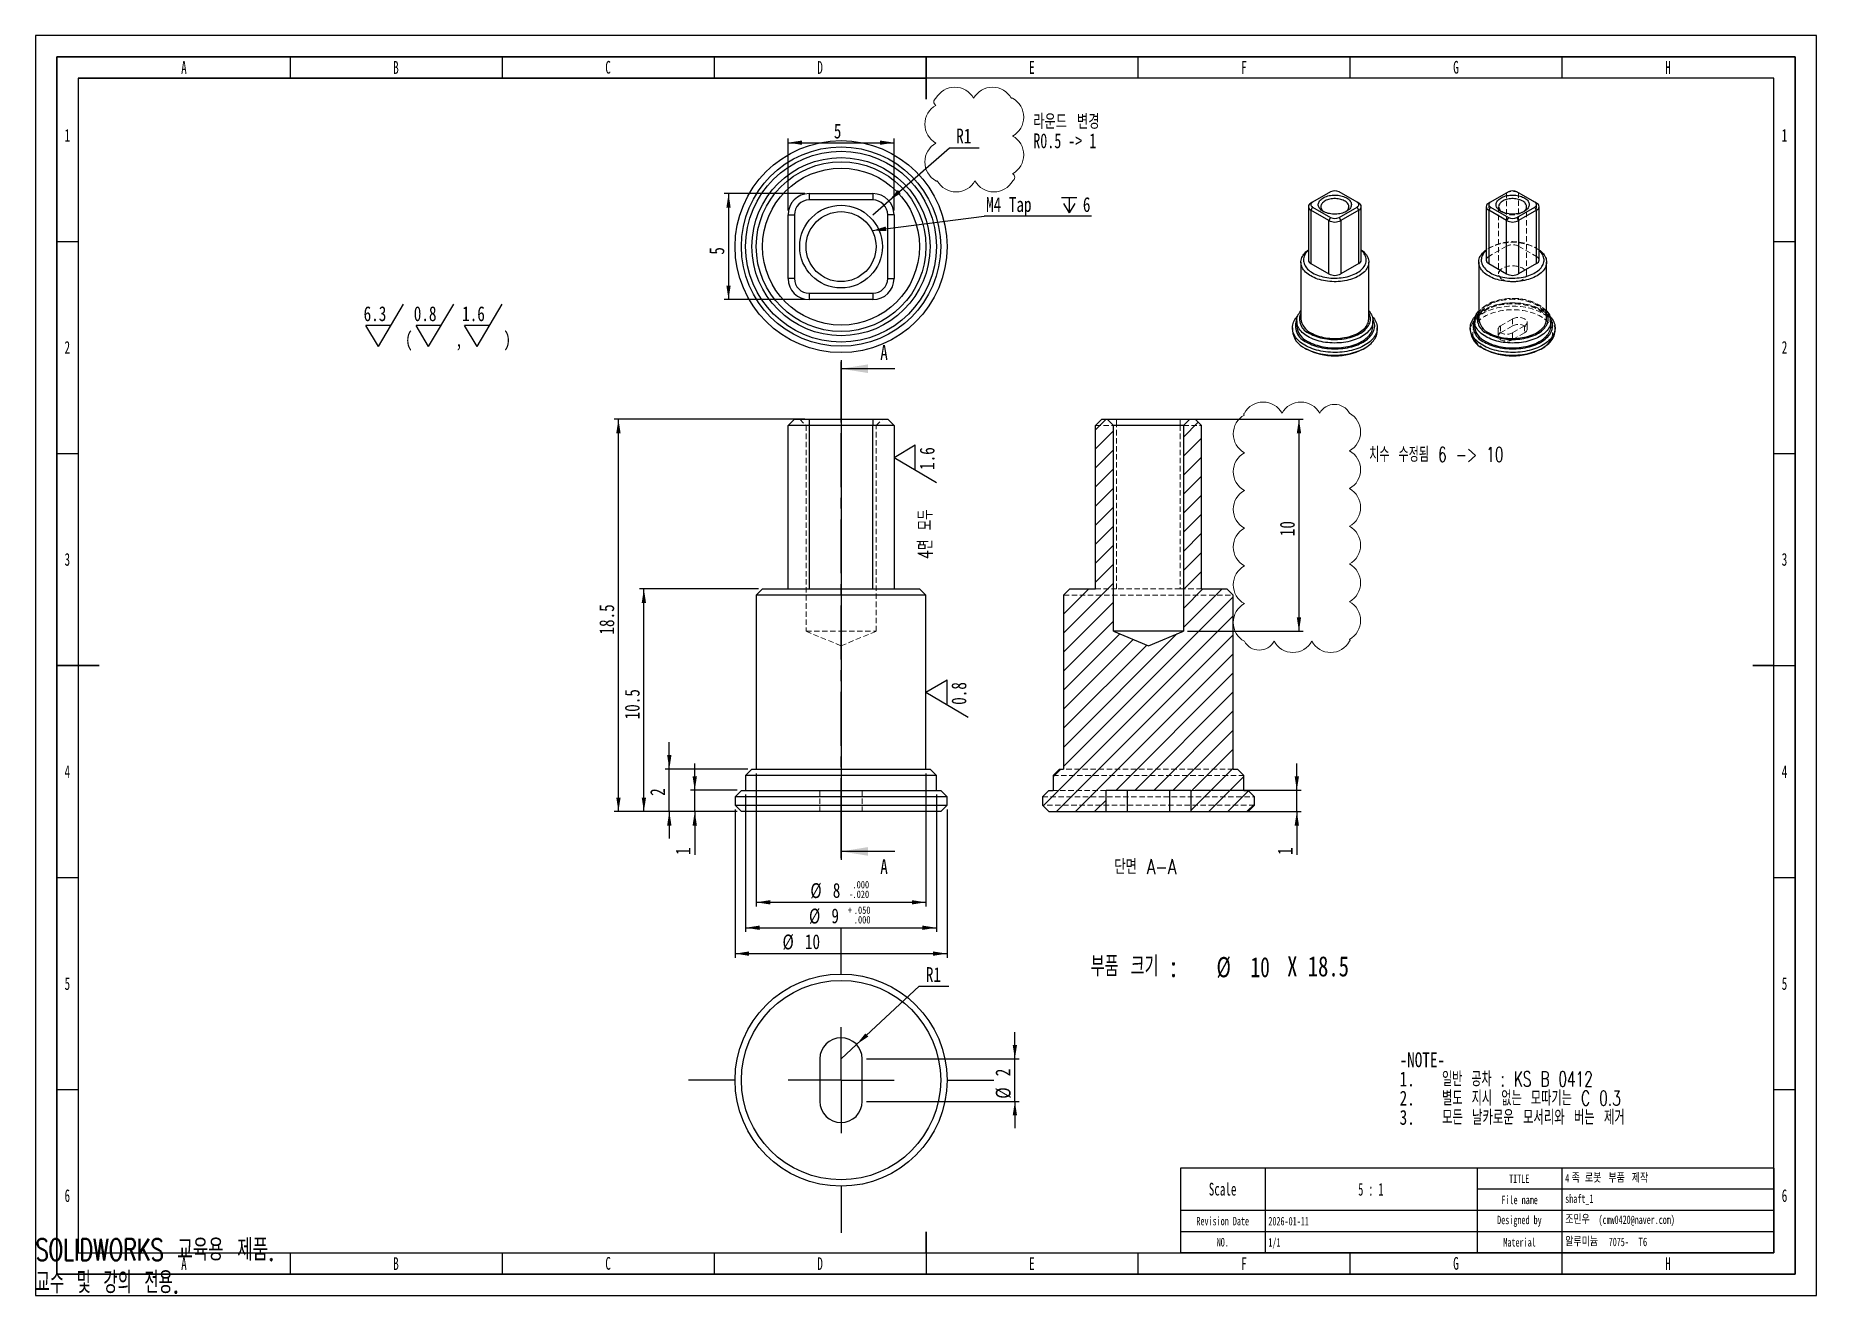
# Model space of a CAD drawing. Header units: millimetres. Extents: x 0 to 420, y 1 to 298.
import ezdxf

# ---------------------------------------------------------------- set-up
doc = ezdxf.new("R2010")
doc.units = ezdxf.units.MM
doc.linetypes.add('CENTERX2', pattern=[20.32, 12.7, -2.54, 2.54, -2.54])
doc.linetypes.add('HIDDEN', pattern=[1.905, 1.27, -0.635])
for name, color, linetype in [('SLD-0', 179, 'Continuous'), ('가는실선', 7, 'Continuous'), ('레이어10', 30, 'Continuous'), ('절단면', 230, 'Continuous'), ('중심선', 1, 'CENTERX2'), ('치수선', 104, 'Continuous')]:
    doc.layers.add(name, color=color, linetype=linetype)
for name, color, linetype, lineweight in [('도면층1', 4, 'Continuous', 35), ('도면층2', 3, 'Continuous', 25), ('도면층3', 5, 'Continuous', 25)]:
    doc.layers.add(name, color=color, linetype=linetype, lineweight=lineweight)
doc.styles.add('SLDTEXTSTYLE0', font='TXT', dxfattribs={"width": 0.678571, "bigfont": 'bigfont'})
doc.styles.add('SLDTEXTSTYLE1', font='TXT', dxfattribs={"width": 0.7})
doc.styles.add('SLDTEXTSTYLE10', font='TXT', dxfattribs={"width": 0.582911})
doc.styles.add('SLDTEXTSTYLE11', font='TXT', dxfattribs={"width": 0.7, "bigfont": 'bigfont'})
doc.styles.add('SLDTEXTSTYLE12', font='TXT', dxfattribs={"width": 0.645455, "bigfont": 'bigfont'})
doc.styles.add('SLDTEXTSTYLE2', font='TXT', dxfattribs={"width": 0.75})
doc.styles.add('SLDTEXTSTYLE3', font='TXT', dxfattribs={"width": 0.676471, "bigfont": 'bigfont'})
doc.styles.add('SLDTEXTSTYLE4', font='TXT', dxfattribs={"width": 0.684211, "bigfont": 'bigfont'})
doc.styles.add('SLDTEXTSTYLE5', font='TXT', dxfattribs={"width": 0.694444, "bigfont": 'bigfont'})
doc.styles.add('SLDTEXTSTYLE6', font='TXT', dxfattribs={"width": 0.75, "bigfont": 'bigfont'})
doc.styles.add('SLDTEXTSTYLE7', font='TXT', dxfattribs={"width": 0.694444})
doc.styles.add('SLDTEXTSTYLE8', font='TXT', dxfattribs={"width": 0.638186})
doc.styles.add('SLDTEXTSTYLE9', font='TXT', dxfattribs={"width": 0.605})
doc.dimstyles.new('SLDDIMSTYLE0', dxfattribs={"dimtxt": 3.5, "dimasz": 3.302, "dimexe": 0, "dimexo": 0.0625, "dimgap": 0.875, "dimtad": 1, "dimdec": 3, "dimlfac": 0.2, "dimrnd": 1e-09, "dimzin": 12, "dimdsep": 46, "dimtxsty": 'SLDTEXTSTYLE2', "dimsah": 1, "dimcen": 0.09, "dimadec": 0, "dimazin": 3, "dimtfac": 1, "dimtdec": 3, "dimtmove": 0, "dimatfit": 0, "dimfxl": 1, "dimfrac": 2, "dimtolj": 1, "dimtzin": 12, "dimarcsym": 0})
doc.dimstyles.new('SLDDIMSTYLE1', dxfattribs={"dimtxt": 3.5, "dimasz": 3.302, "dimexe": 0, "dimexo": 0.0625, "dimgap": 0.875, "dimtad": 1, "dimdec": 3, "dimlfac": 0.2, "dimrnd": 1e-09, "dimzin": 12, "dimdsep": 46, "dimtxsty": 'SLDTEXTSTYLE2', "dimsah": 1, "dimcen": 0.09, "dimadec": 0, "dimazin": 3, "dimtfac": 1, "dimtdec": 3, "dimtofl": 0, "dimtmove": 0, "dimatfit": 3, "dimfxl": 1, "dimfrac": 2, "dimtolj": 1, "dimtzin": 12, "dimarcsym": 0})
doc.dimstyles.new('SLDDIMSTYLE2', dxfattribs={"dimtxt": 3.5, "dimasz": 3.302, "dimexe": 0, "dimexo": 0.0625, "dimgap": 0.875, "dimtad": 1, "dimdec": 3, "dimlfac": 0.2, "dimrnd": 1e-09, "dimzin": 12, "dimdsep": 46, "dimtxsty": 'SLDTEXTSTYLE2', "dimsah": 1, "dimcen": 0.09, "dimadec": 0, "dimazin": 3, "dimtol": 1, "dimtp": 0.05, "dimtfac": 1, "dimtdec": 3, "dimtofl": 0, "dimtmove": 0, "dimatfit": 3, "dimfxl": 1, "dimfrac": 2, "dimtolj": 1, "dimtzin": 4, "dimarcsym": 0})
doc.dimstyles.new('SLDDIMSTYLE3', dxfattribs={"dimtxt": 3.5, "dimasz": 3.302, "dimexe": 0, "dimexo": 0.0625, "dimgap": 0.875, "dimtad": 1, "dimdec": 3, "dimlfac": 0.2, "dimrnd": 1e-09, "dimzin": 12, "dimdsep": 46, "dimtxsty": 'SLDTEXTSTYLE2', "dimsah": 1, "dimcen": 0.09, "dimadec": 0, "dimazin": 3, "dimtol": 1, "dimtm": 0.02, "dimtfac": 1, "dimtdec": 3, "dimtofl": 0, "dimtmove": 0, "dimatfit": 3, "dimfxl": 1, "dimfrac": 2, "dimtolj": 1, "dimtzin": 4, "dimarcsym": 0})
doc.dimstyles.new('SLDDIMSTYLE4', dxfattribs={"dimtxt": 3.5, "dimasz": 3.302, "dimexe": 0, "dimexo": 0.0625, "dimgap": 0.875, "dimtad": 0, "dimtih": 1, "dimtoh": 1, "dimdec": 3, "dimlfac": 0.2, "dimrnd": 1e-09, "dimzin": 12, "dimdsep": 46, "dimtxsty": 'SLDTEXTSTYLE2', "dimsah": 1, "dimcen": 0, "dimadec": 0, "dimazin": 3, "dimtfac": 1, "dimtdec": 3, "dimtofl": 0, "dimtmove": 0, "dimatfit": 3, "dimfxl": 1, "dimfrac": 2, "dimtolj": 1, "dimtzin": 12, "dimarcsym": 0})
doc.dimstyles.new('SLDDIMSTYLE5', dxfattribs={"dimtxt": 0.18, "dimasz": 3.302, "dimexe": 0, "dimexo": 0.0625, "dimgap": 0, "dimtad": 0, "dimtih": 1, "dimtoh": 1, "dimdec": 0, "dimrnd": 1e-09, "dimzin": 0, "dimdsep": 46, "dimtxsty": 'Standard', "dimsah": 1, "dimcen": 0.09, "dimadec": 0, "dimazin": 0, "dimtfac": 3.302, "dimtdec": 0, "dimtofl": 0, "dimtmove": 0, "dimatfit": 3, "dimfxl": 1, "dimfrac": 2, "dimtolj": 1, "dimtzin": 0, "dimarcsym": 0})

msp = doc.modelspace()

# ---------------------------------------------------------------- texts
at = {"color": 7, "linetype": 'Continuous', "char_height": 5.1381, "attachment_point": 1}
for s, insert, style in [('SOLIDWORKS 교육용 제품.', (0, 14.3305), 'SLDTEXTSTYLE11'), ('교수 및 강의 전용.', (0, 6.6234), 'SLDTEXTSTYLE12')]:
    msp.add_mtext(s, dxfattribs=dict(at, insert=insert, style=style))
at = {"layer": 'SLD-0', "color": 7}
for s, insert, char_height, attachment_point, style in [('TITLE', (349.9137, 29.4948), 2, 2, 'SLDTEXTSTYLE8'), ('4', (360.75, 29.6128), 2, 1, 'SLDTEXTSTYLE9'), ('족', (362.2917, 29.61), 2, 1, 'SLDTEXTSTYLE6'), ('로봇', (365.4333, 29.61), 2, 1, 'SLDTEXTSTYLE6'), ('부품', (370.9528, 29.61), 2, 1, 'SLDTEXTSTYLE6'), ('제작', (376.4722, 29.61), 2, 1, 'SLDTEXTSTYLE6'), ('Scale', (279.9563, 27.5432), 3, 2, 'SLDTEXTSTYLE8'), ('File name', (350.0024, 24.5108), 2, 2, 'SLDTEXTSTYLE8'), ('shaft_1', (360.75, 24.7888), 2, 1, 'SLDTEXTSTYLE8'), ('Revision Date', (279.9825, 19.5108), 2, 2, 'SLDTEXTSTYLE8'), ('Designed by', (349.9589, 19.7878), 2, 2, 'SLDTEXTSTYLE8'), ('조민우', (360.75, 19.832), 2, 1, 'SLDTEXTSTYLE6'), ('(cmw0420@naver.com)', (368.6222, 19.8348), 2, 1, 'SLDTEXTSTYLE9'), ('NO.', (279.9962, 14.5288), 2, 2, 'SLDTEXTSTYLE8'), ('Material', (349.991, 14.5108), 2, 2, 'SLDTEXTSTYLE8'), ('알루미늄', (360.7639, 14.607), 2, 1, 'SLDTEXTSTYLE6'), ('7075-', (371.025, 14.6098), 2, 1, 'SLDTEXTSTYLE9'), ('T6', (378.0639, 14.607), 2, 1, 'SLDTEXTSTYLE2')]:
    msp.add_mtext(s, dxfattribs=dict(at, insert=insert, char_height=char_height, attachment_point=attachment_point, style=style))
at = {"layer": '가는실선', "insert": (208.1001, 174.6055), "char_height": 3.5, "attachment_point": 1, "rotation": 90, "style": 'SLDTEXTSTYLE11'}
msp.add_mtext('4면 모두', dxfattribs=at)
at = {"layer": '가는실선', "attachment_point": 1}
for s, insert, char_height, style in [('부품 크기 :', (248.8578, 80.967), 4.7625, 'SLDTEXTSTYLE0'), ('%%c', (278.5264, 80.773), 4.7625, 'SLDTEXTSTYLE1'), ('10', (286.553, 80.773), 4.7625, 'SLDTEXTSTYLE1'), ('X 18.5', (295.1828, 80.967), 4.7625, 'SLDTEXTSTYLE2'), ('-NOTE-', (321.7064, 58.2975), 3.5, 'SLDTEXTSTYLE2'), ('1.', (321.7064, 53.7718), 3.5, 'SLDTEXTSTYLE2'), ('일반 공차 : KS B 0412', (331.7064, 53.7718), 3.5, 'SLDTEXTSTYLE3'), ('2.', (321.7064, 49.2461), 3.5, 'SLDTEXTSTYLE2'), ('별도 지시 없는 모따기는 C 0.3', (331.7064, 49.2461), 3.5, 'SLDTEXTSTYLE4'), ('3.', (321.7064, 44.7204), 3.5, 'SLDTEXTSTYLE2'), ('모든 날카로운 모서리와 버는 제거', (331.7064, 44.7204), 3.5, 'SLDTEXTSTYLE5')]:
    msp.add_mtext(s, dxfattribs=dict(at, insert=insert, char_height=char_height, style=style))
at = {"layer": '도면층2', "color": 7}
for s, insert, char_height, attachment_point, style in [('A', (34.986, 291.9922), 3, 2, 'SLDTEXTSTYLE8'), ('B', (84.986, 291.9922), 3, 2, 'SLDTEXTSTYLE8'), ('C', (135.0135, 292.0432), 3, 2, 'SLDTEXTSTYLE8'), ('D', (185.0135, 291.9922), 3, 2, 'SLDTEXTSTYLE8'), ('E', (234.986, 291.9922), 3, 2, 'SLDTEXTSTYLE8'), ('F', (285.008, 291.9922), 3, 2, 'SLDTEXTSTYLE8'), ('G', (334.9916, 292.0432), 3, 2, 'SLDTEXTSTYLE8'), ('H', (385.0135, 291.9922), 3, 2, 'SLDTEXTSTYLE8'), ('1', (7.4784, 275.9982), 3, 2, 'SLDTEXTSTYLE8'), ('1', (412.4784, 275.9982), 3, 2, 'SLDTEXTSTYLE8'), ('2', (7.4784, 225.9982), 3, 2, 'SLDTEXTSTYLE8'), ('2', (412.4784, 225.9982), 3, 2, 'SLDTEXTSTYLE8'), ('3', (7.4784, 176.0237), 3, 2, 'SLDTEXTSTYLE8'), ('3', (412.4784, 176.0237), 3, 2, 'SLDTEXTSTYLE8'), ('4', (7.4784, 125.9922), 3, 2, 'SLDTEXTSTYLE8'), ('4', (412.4784, 125.9922), 3, 2, 'SLDTEXTSTYLE8'), ('5', (7.4784, 76.0177), 3, 2, 'SLDTEXTSTYLE8'), ('5', (412.4784, 76.0177), 3, 2, 'SLDTEXTSTYLE8'), ('6', (7.4784, 26.0237), 3, 2, 'SLDTEXTSTYLE8'), ('5 : 1', (314.9243, 27.4982), 3, 2, 'SLDTEXTSTYLE10'), ('6', (412.4784, 26.0237), 3, 2, 'SLDTEXTSTYLE8'), ('2026-01-11', (290.75, 19.4988), 2, 1, 'SLDTEXTSTYLE8'), ('1/1', (290.75, 14.4988), 2, 1, 'SLDTEXTSTYLE8'), ('A', (34.986, 9.9922), 3, 2, 'SLDTEXTSTYLE8'), ('B', (84.986, 9.9922), 3, 2, 'SLDTEXTSTYLE8'), ('C', (135.0135, 10.0432), 3, 2, 'SLDTEXTSTYLE8'), ('D', (185.0135, 9.9922), 3, 2, 'SLDTEXTSTYLE8'), ('E', (234.986, 9.9922), 3, 2, 'SLDTEXTSTYLE8'), ('F', (285.008, 9.9922), 3, 2, 'SLDTEXTSTYLE8'), ('G', (334.9916, 10.0432), 3, 2, 'SLDTEXTSTYLE8'), ('H', (385.0135, 9.9922), 3, 2, 'SLDTEXTSTYLE8')]:
    msp.add_mtext(s, dxfattribs=dict(at, insert=insert, char_height=char_height, attachment_point=attachment_point, style=style))
at = {"layer": '레이어10', "char_height": 3.5, "attachment_point": 1}
for s, insert, style in [('라운드 변경', (235.2978, 279.4897), 'SLDTEXTSTYLE6'), ('R0.5 -> 1', (235.2978, 274.964), 'SLDTEXTSTYLE7'), ('치수 수정됨 6 -> 10', (314.5053, 200.9988), 'SLDTEXTSTYLE0')]:
    msp.add_mtext(s, dxfattribs=dict(at, insert=insert, style=style))
at = {"layer": '절단면', "char_height": 3.5}
for s, insert, attachment_point, style in [('A', (199.2095, 225.027), 1, 'SLDTEXTSTYLE2'), ('A', (199.2095, 103.8169), 1, 'SLDTEXTSTYLE2'), ('단면 A-A', (261.7354, 103.8041), 2, 'SLDTEXTSTYLE6')]:
    msp.add_mtext(s, dxfattribs=dict(at, insert=insert, attachment_point=attachment_point, style=style))

# ---------------------------------------------------------------- blocks, each defined once
blk = doc.blocks.new('SW_NOTE_0')
at = {"layer": '가는실선', "color": 0}
for p, q in [((3.51, -5), (9.41, 5)), ((15.34, -5), (21.24, 5)), ((26.75, -5), (32.65, 5)), ((3.51, -5), (0.56, 0)), ((6.46, 0), (0.56, 0)), ((15.34, -5), (12.39, 0)), ((18.29, 0), (12.39, 0)), ((26.75, -5), (23.8, 0)), ((29.7, 0), (23.8, 0))]:
    blk.add_line(p, q, dxfattribs=at)
at = {"layer": '가는실선', "color": 0, "char_height": 3.5, "attachment_point": 1, "style": 'SLDTEXTSTYLE2'}
for s, insert in [('6.3', (0, 4.51)), ('0.8', (11.83, 4.51)), ('1.6', (23.24, 4.51)), ('(', (9.76, -1.51)), (')', (33, -1.51)), (',', (21.59, -1.51))]:
    blk.add_mtext(s, dxfattribs=dict(at, insert=insert))
blk = doc.blocks.new('SW_REVISION_CLOUD_0')
at = {"layer": '레이어10', "color": 0, "linetype": 'Continuous', "lineweight": 18}
for centre, radius, start, end in [((-8.59, 8.89), 0.957, 118.955, 241.045), ((-4.61, 7.27), 5.08, 28.955, 151.045), ((4.28, 7.27), 5.08, 28.955, 151.045), ((8.89, 9.64), 0.184, 28.955, 151.045), ((6.59, 5.28), 5.08, 298.955, 61.045), ((-6.59, 3.61), 5.08, 118.955, 241.045), ((6.59, -3.61), 5.08, 298.955, 61.045), ((-6.59, -5.28), 5.08, 118.955, 241.045), ((8.59, -8.89), 0.957, 298.955, 61.045), ((-8.89, -9.64), 0.184, 208.955, 331.045), ((-4.28, -7.27), 5.08, 208.955, 331.045), ((4.61, -7.27), 5.08, 208.955, 331.045)]:
    blk.add_arc(centre, radius, start, end, dxfattribs=at)
blk = doc.blocks.new('_D')
at = {"layer": '치수선', "transparency": 16777216}
for p, q in [((155.46, 120.07), (155.46, 126.42)), ((165.46, 120.07), (154.46, 120.07)), ((155.46, 115.07), (155.46, 120.07)), ((165.46, 115.07), (154.46, 115.07)), ((155.46, 115.07), (155.46, 104.84))]:
    blk.add_line(p, q, dxfattribs=at)
for points in [[(155.46, 120.07), (155.97, 123.37), (154.95, 123.37)], [(155.46, 115.07), (154.95, 111.77), (155.97, 111.77)]]:
    blk.add_solid(points, dxfattribs=at)
at = {"layer": '치수선', "transparency": 16777216, "insert": (150.95, 104.84), "char_height": 3.5, "attachment_point": 1, "rotation": 90, "style": 'SLDTEXTSTYLE2'}
blk.add_mtext('1', dxfattribs=at)
blk = doc.blocks.new('_D_1')
at = {"layer": '치수선', "transparency": 16777216}
for p, q in [((149.46, 125.07), (149.46, 131.42)), ((167.96, 125.07), (148.46, 125.07)), ((149.46, 115.07), (149.46, 125.07)), ((165.46, 115.07), (148.46, 115.07)), ((149.46, 115.07), (149.46, 108.72))]:
    blk.add_line(p, q, dxfattribs=at)
for points in [[(149.46, 125.07), (149.97, 128.37), (148.95, 128.37)], [(149.46, 115.07), (148.95, 111.77), (149.97, 111.77)]]:
    blk.add_solid(points, dxfattribs=at)
at = {"layer": '치수선', "transparency": 16777216, "insert": (144.95, 118.77), "char_height": 3.5, "attachment_point": 1, "rotation": 90, "style": 'SLDTEXTSTYLE2'}
blk.add_mtext('2', dxfattribs=at)
blk = doc.blocks.new('_D_2')
at = {"layer": '치수선', "transparency": 16777216}
for p, q in [((170.46, 167.57), (142.46, 167.57)), ((143.46, 115.07), (143.46, 167.57)), ((165.46, 115.07), (142.46, 115.07))]:
    blk.add_line(p, q, dxfattribs=at)
for points in [[(143.46, 167.57), (142.95, 164.27), (143.97, 164.27)], [(143.46, 115.07), (143.97, 118.37), (142.95, 118.37)]]:
    blk.add_solid(points, dxfattribs=at)
at = {"layer": '치수선', "transparency": 16777216, "insert": (138.95, 136.79), "char_height": 3.5, "attachment_point": 1, "rotation": 90, "style": 'SLDTEXTSTYLE2'}
blk.add_mtext('10.5', dxfattribs=at)
blk = doc.blocks.new('_D_3')
at = {"layer": '레이어10', "transparency": 16777216}
for p, q in [((181.46, 207.57), (136.46, 207.57)), ((137.46, 115.07), (137.46, 207.57)), ((165.46, 115.07), (136.46, 115.07))]:
    blk.add_line(p, q, dxfattribs=at)
for points in [[(137.46, 207.57), (136.95, 204.27), (137.97, 204.27)], [(137.46, 115.07), (137.97, 118.37), (136.95, 118.37)]]:
    blk.add_solid(points, dxfattribs=at)
at = {"layer": '레이어10', "transparency": 16777216, "insert": (132.95, 156.79), "char_height": 3.5, "attachment_point": 1, "rotation": 90, "style": 'SLDTEXTSTYLE2'}
blk.add_mtext('18.5', dxfattribs=at)
blk = doc.blocks.new('_D_4')
at = {"layer": '레이어10', "transparency": 16777216}
for p, q in [((164.96, 115.57), (164.96, 80.57)), ((214.96, 115.57), (214.96, 80.57)), ((164.96, 81.57), (214.96, 81.57))]:
    blk.add_line(p, q, dxfattribs=at)
for points in [[(164.96, 81.57), (168.26, 81.06), (168.26, 82.08)], [(214.96, 81.57), (211.66, 82.08), (211.66, 81.06)]]:
    blk.add_solid(points, dxfattribs=at)
at = {"layer": '레이어10', "transparency": 16777216, "char_height": 3.5, "attachment_point": 1, "style": 'SLDTEXTSTYLE2'}
for s, insert in [('%%c', (176.16, 86.08)), ('10', (181.44, 86.13))]:
    blk.add_mtext(s, dxfattribs=dict(at, insert=insert))
blk = doc.blocks.new('_D_5')
at = {"layer": '치수선', "transparency": 16777216}
for p, q in [((167.46, 119.07), (167.46, 86.67)), ((212.46, 119.07), (212.46, 86.67)), ((167.46, 87.67), (212.46, 87.67))]:
    blk.add_line(p, q, dxfattribs=at)
for points in [[(167.46, 87.67), (170.76, 87.16), (170.76, 88.18)], [(212.46, 87.67), (209.16, 88.18), (209.16, 87.16)]]:
    blk.add_solid(points, dxfattribs=at)
at = {"layer": '치수선', "transparency": 16777216, "attachment_point": 1, "style": 'SLDTEXTSTYLE2'}
for s, insert, char_height in [('+', (191.57, 92.7), 1.75), ('.050', (192.98, 92.7), 1.75), ('%%c', (182.41, 92.18), 3.5), ('9', (187.69, 92.23), 3.5), ('.000', (192.98, 90.44), 1.75)]:
    blk.add_mtext(s, dxfattribs=dict(at, insert=insert, char_height=char_height))
blk = doc.blocks.new('_D_6')
at = {"layer": '치수선', "transparency": 16777216}
for p, q in [((169.96, 124.07), (169.96, 92.67)), ((209.96, 124.07), (209.96, 92.67)), ((169.96, 93.67), (209.96, 93.67))]:
    blk.add_line(p, q, dxfattribs=at)
for points in [[(169.96, 93.67), (173.26, 93.16), (173.26, 94.18)], [(209.96, 93.67), (206.66, 94.18), (206.66, 93.16)]]:
    blk.add_solid(points, dxfattribs=at)
at = {"layer": '치수선', "transparency": 16777216, "attachment_point": 1, "style": 'SLDTEXTSTYLE2'}
for s, insert, char_height in [('%%c', (182.73, 98.18), 3.5), ('8', (188.01, 98.23), 3.5), ('.000', (192.66, 98.7), 1.75), ('-', (191.89, 96.44), 1.75), ('.020', (192.66, 96.44), 1.75)]:
    blk.add_mtext(s, dxfattribs=dict(at, insert=insert, char_height=char_height))
blk = doc.blocks.new('SW_SFSYMBOL_0')
at = {"layer": '가는실선', "color": 0}
for p, q in [((-10.55, 2.95), (-5.55, 5.9)), ((-5.55, 0), (-5.55, 5.9)), ((-10.55, 2.95), (-0.56, -2.95))]:
    blk.add_line(p, q, dxfattribs=at)
at = {"layer": '가는실선', "color": 0, "insert": (-4.51, 0), "char_height": 3.5, "attachment_point": 1, "rotation": 90, "style": 'SLDTEXTSTYLE2'}
blk.add_mtext('0.8', dxfattribs=at)
blk = doc.blocks.new('SW_SFSYMBOL_1')
at = {"layer": '가는실선', "color": 0}
for p, q in [((-10.55, 2.95), (-5.55, 5.9)), ((-5.55, 0), (-5.55, 5.9)), ((-10.55, 2.95), (-0.56, -2.95))]:
    blk.add_line(p, q, dxfattribs=at)
at = {"layer": '가는실선', "color": 0, "insert": (-4.51, 0), "char_height": 3.5, "attachment_point": 1, "rotation": 90, "style": 'SLDTEXTSTYLE2'}
blk.add_mtext('1.6', dxfattribs=at)
blk = doc.blocks.new('_D_7')
at = {"layer": '치수선', "transparency": 16777216}
for p, q in [((181.46, 260.76), (162.43, 260.76)), ((163.43, 260.76), (163.43, 235.76)), ((181.46, 235.76), (162.43, 235.76))]:
    blk.add_line(p, q, dxfattribs=at)
for points in [[(163.43, 260.76), (162.92, 257.45), (163.93, 257.45)], [(163.43, 235.76), (163.93, 239.06), (162.92, 239.06)]]:
    blk.add_solid(points, dxfattribs=at)
at = {"layer": '치수선', "transparency": 16777216, "insert": (158.91, 246.35), "char_height": 3.5, "attachment_point": 1, "rotation": 90, "style": 'SLDTEXTSTYLE2'}
blk.add_mtext('5', dxfattribs=at)
blk = doc.blocks.new('_D_8')
at = {"layer": '치수선', "transparency": 16777216}
for p, q in [((177.46, 256.76), (177.46, 273.76)), ((202.46, 256.76), (202.46, 273.76)), ((177.46, 272.76), (202.46, 272.76))]:
    blk.add_line(p, q, dxfattribs=at)
for points in [[(177.46, 272.76), (180.76, 272.25), (180.76, 273.27)], [(202.46, 272.76), (199.16, 273.27), (199.16, 272.25)]]:
    blk.add_solid(points, dxfattribs=at)
at = {"layer": '치수선', "transparency": 16777216, "insert": (188.26, 277.27), "char_height": 3.5, "attachment_point": 1, "style": 'SLDTEXTSTYLE2'}
blk.add_mtext('5', dxfattribs=at)
blk = doc.blocks.new('_D_9')
at = {"layer": '치수선', "transparency": 16777216}
for p, q in [((201.22, 259.05), (215.55, 271.58)), ((215.55, 271.58), (222.55, 271.58)), ((197.46, 255.76), (201.22, 259.05))]:
    blk.add_line(p, q, dxfattribs=at)
blk.add_solid([(201.22, 259.05), (204.04, 260.84), (203.37, 261.61)], dxfattribs=at)
at = {"layer": '치수선', "transparency": 16777216, "insert": (217.13, 276.09), "char_height": 3.5, "attachment_point": 1, "style": 'SLDTEXTSTYLE2'}
blk.add_mtext('R1', dxfattribs=at)
blk = doc.blocks.new('SW_SYMBOL_HOLE_DEPTH')
at = {"layer": '치수선', "color": 0}
for p, q in [((0, 875), (800, 875)), ((100, 555), (400, 75)), ((400, 875), (400, 75)), ((700, 555), (400, 75))]:
    blk.add_line(p, q, dxfattribs=at)
blk = doc.blocks.new('SW_NOTE_0_1')
at = {"layer": '치수선', "color": 0}
blk.add_line((25.28, 0), (0, 0), dxfattribs=at)
at = {"layer": '치수선', "color": 0, "xscale": 0.004470703125, "yscale": 0.004470703125, "zscale": 0.004470703125}
blk.add_blockref('SW_SYMBOL_HOLE_DEPTH', (18.27, 0.49), dxfattribs=at)
at = {"layer": '치수선', "color": 0, "char_height": 3.5, "attachment_point": 1, "style": 'SLDTEXTSTYLE2'}
for s, insert in [('M4 Tap', (0.45, 4.51)), ('6', (23.27, 4.51))]:
    blk.add_mtext(s, dxfattribs=dict(at, insert=insert))
blk = doc.blocks.new('_D_10')
at = {"layer": '치수선', "transparency": 16777216}
for p, q in [((193.62, 60.15), (208.38, 73.87)), ((208.38, 73.87), (215.39, 73.87)), ((189.96, 56.74), (193.62, 60.15))]:
    blk.add_line(p, q, dxfattribs=at)
blk.add_solid([(193.62, 60.15), (196.39, 62.02), (195.69, 62.77)], dxfattribs=at)
at = {"layer": '치수선', "transparency": 16777216, "insert": (209.97, 78.38), "char_height": 3.5, "attachment_point": 1, "style": 'SLDTEXTSTYLE2'}
blk.add_mtext('R1', dxfattribs=at)
blk = doc.blocks.new('_D_11')
at = {"layer": '치수선', "transparency": 16777216}
for p, q in [((230.96, 56.74), (230.96, 63.09)), ((195.96, 56.74), (231.96, 56.74)), ((230.96, 46.74), (230.96, 56.74)), ((195.96, 46.74), (231.96, 46.74)), ((230.96, 46.74), (230.96, 40.39))]:
    blk.add_line(p, q, dxfattribs=at)
for points in [[(230.96, 56.74), (231.47, 60.04), (230.45, 60.04)], [(230.96, 46.74), (230.45, 43.44), (231.47, 43.44)]]:
    blk.add_solid(points, dxfattribs=at)
at = {"layer": '치수선', "transparency": 16777216, "char_height": 3.5, "attachment_point": 1, "rotation": 90, "style": 'SLDTEXTSTYLE2'}
for s, insert in [('2', (226.39, 52.66)), ('%%c', (226.45, 47.38))]:
    blk.add_mtext(s, dxfattribs=dict(at, insert=insert))
blk = doc.blocks.new('SW_CENTERMARKSYMBOL_0')
at = {"layer": '중심선', "color": 0}
for p, q in [((0, 25), (0, 36)), ((0, 0), (0, 12.5)), ((-25, 0), (-36, 0)), ((0, 0), (-12.5, 0)), ((0, 0), (0, -12.5)), ((0, 0), (12.5, 0)), ((25, 0), (36, 0)), ((0, -25), (0, -36))]:
    blk.add_line(p, q, dxfattribs=at)
blk = doc.blocks.new('_D_12')
at = {"layer": '치수선', "transparency": 16777216}
for p, q in [((273.21, 207.57), (298.96, 207.57)), ((297.96, 207.57), (297.96, 157.57)), ((271.71, 157.57), (298.96, 157.57))]:
    blk.add_line(p, q, dxfattribs=at)
for points in [[(297.96, 207.57), (297.45, 204.27), (298.47, 204.27)], [(297.96, 157.57), (298.47, 160.87), (297.45, 160.87)]]:
    blk.add_solid(points, dxfattribs=at)
at = {"layer": '치수선', "transparency": 16777216, "insert": (293.45, 179.98), "char_height": 3.5, "attachment_point": 1, "rotation": 90, "style": 'SLDTEXTSTYLE2'}
blk.add_mtext('10', dxfattribs=at)
blk = doc.blocks.new('_D_13')
at = {"layer": '치수선', "transparency": 16777216}
for p, q in [((297.46, 120.07), (297.46, 126.42)), ((273.46, 120.07), (298.46, 120.07)), ((297.46, 115.07), (297.46, 120.07)), ((273.46, 115.07), (298.46, 115.07)), ((297.46, 115.07), (297.46, 104.84))]:
    blk.add_line(p, q, dxfattribs=at)
for points in [[(297.46, 120.07), (297.97, 123.37), (296.95, 123.37)], [(297.46, 115.07), (296.95, 111.77), (297.97, 111.77)]]:
    blk.add_solid(points, dxfattribs=at)
at = {"layer": '치수선', "transparency": 16777216, "insert": (292.95, 104.84), "char_height": 3.5, "attachment_point": 1, "rotation": 90, "style": 'SLDTEXTSTYLE2'}
blk.add_mtext('1', dxfattribs=at)
blk = doc.blocks.new('SW_REVISION_CLOUD_1')
at = {"layer": '레이어10', "color": 0, "linetype": 'Continuous', "lineweight": 18}
for centre, radius, start, end in [((-7.95, 24.44), 5.08, 28.955, 151.045), ((0.94, 24.44), 5.08, 28.955, 151.045), ((-9.94, 22), 5.08, 118.955, 241.045), ((-12.27, 26.67), 0.262, 118.955, 241.045), ((8.89, 24.96), 4.01, 28.955, 151.045), ((9.94, 22.45), 5.08, 298.955, 61.045), ((-9.94, 13.11), 5.08, 118.955, 241.045), ((9.94, 13.56), 5.08, 298.955, 61.045), ((-9.94, 4.22), 5.08, 118.955, 241.045), ((9.94, 4.67), 5.08, 298.955, 61.045), ((9.94, -4.22), 5.08, 298.955, 61.045), ((-9.94, -4.67), 5.08, 118.955, 241.045), ((-9.94, -13.56), 5.08, 118.955, 241.045), ((9.94, -13.11), 5.08, 298.955, 61.045), ((-9.94, -22.45), 5.08, 118.955, 241.045), ((9.94, -22), 5.08, 298.955, 61.045), ((-8.89, -24.96), 4.01, 208.955, 331.045), ((-0.94, -24.44), 5.08, 208.955, 331.045), ((7.95, -24.44), 5.08, 208.955, 331.045), ((12.27, -26.67), 0.262, 298.955, 61.045)]:
    blk.add_arc(centre, radius, start, end, dxfattribs=at)

# ---------------------------------------------------------------- dimensions: what is measured, and where the dimension line sits
at = {"layer": '레이어10'}
dim = msp.add_linear_dim(base=(137.4595, 207.568), p1=(166.4595, 115.068), p2=(182.4595, 207.568), angle=90, dimstyle='SLDDIMSTYLE1', dxfattribs=at)
dim.commit()
dim.dimension.update_dxf_attribs({"geometry": '_D_3', "text_midpoint": (137.4595, 161.318), "dimtype": 160})
dim = msp.add_linear_dim(base=(214.9595, 81.568), p1=(164.9595, 116.568), p2=(214.9595, 116.568), text='%%c<>', dimstyle='SLDDIMSTYLE1', dxfattribs=at)
dim.commit()
dim.dimension.update_dxf_attribs({"geometry": '_D_4', "text_midpoint": (181.3832, 81.568), "dimtype": 160})
at = {"layer": '치수선'}
dim = msp.add_linear_dim(base=(202.4595, 272.7597), p1=(177.4595, 255.7569), p2=(202.4595, 255.7569), dimstyle='SLDDIMSTYLE1', dxfattribs=at)
dim.commit()
dim.dimension.update_dxf_attribs({"geometry": '_D_8', "text_midpoint": (189.5534, 272.7597), "dimtype": 160})
for center, mpoint, picture, middle in [((197.4595, 255.7569), (201.2228, 259.049), '_D_9', (219.8441, 274.3574)), ((189.9595, 56.7424), (193.6212, 60.1471), '_D_10', (212.6775, 76.6479))]:
    dim = msp.add_radius_dim(center=center, mpoint=mpoint, dimstyle='SLDDIMSTYLE4', dxfattribs=at)
    dim.commit()
    dim.dimension.update_dxf_attribs({"geometry": picture, "text_midpoint": middle, "dimtype": 164})
for base, p1, p2, dimstyle, picture, middle in [((163.4264, 235.7569), (182.4595, 260.7569), (182.4595, 235.7569), 'SLDDIMSTYLE1', '_D_7', (163.4264, 247.6478)), ((297.9572, 157.568), (272.2072, 207.568), (270.7072, 157.568), 'SLDDIMSTYLE1', '_D_12', (297.9572, 182.568)), ((143.4595, 167.568), (166.4595, 115.068), (171.4595, 167.568), 'SLDDIMSTYLE1', '_D_2', (143.4595, 141.318)), ((149.4595, 125.068), (166.4595, 115.068), (168.9595, 125.068), 'SLDDIMSTYLE0', '_D_1', (149.4595, 120.068)), ((155.4595, 120.068), (166.4595, 115.068), (166.4595, 120.068), 'SLDDIMSTYLE0', '_D', (155.4595, 106.1319)), ((297.4572, 120.068), (272.4572, 115.068), (272.4572, 120.068), 'SLDDIMSTYLE0', '_D_13', (297.4572, 106.1319))]:
    dim = msp.add_linear_dim(base=base, p1=p1, p2=p2, angle=90, dimstyle=dimstyle, dxfattribs=at)
    dim.commit()
    dim.dimension.update_dxf_attribs({"geometry": picture, "text_midpoint": middle, "dimtype": 160})
for base, p1, p2, dimstyle, picture, middle in [((209.9595, 93.668), (169.9595, 125.068), (209.9595, 125.068), 'SLDDIMSTYLE3', '_D_6', (189.9595, 93.668)), ((212.4595, 87.668), (167.4595, 120.068), (212.4595, 120.068), 'SLDDIMSTYLE2', '_D_5', (189.9595, 87.668))]:
    dim = msp.add_linear_dim(base=base, p1=p1, p2=p2, text='%%c<>', dimstyle=dimstyle, dxfattribs=at)
    dim.commit()
    dim.dimension.update_dxf_attribs({"geometry": picture, "text_midpoint": middle, "dimtype": 160})
dim = msp.add_linear_dim(base=(230.9595, 56.7424), p1=(194.9595, 46.7424), p2=(194.9595, 56.7424), angle=90, text='%%c<>', dimstyle='SLDDIMSTYLE0', dxfattribs=at)
dim.commit()
dim.dimension.update_dxf_attribs({"geometry": '_D_11', "text_midpoint": (230.9595, 51.313), "dimtype": 160})

# ---------------------------------------------------------------- hatches: boundary and pattern name
at = {"layer": '절단면', "linetype": 'Continuous', "lineweight": 18}
h = msp.add_hatch(dxfattribs=at)
h.set_pattern_fill('ANSI31', color=256, style=0)
h.paths.add_polyline_path([(238.9572, 120.068), (237.4572, 118.568), (237.4572, 116.568), (238.9572, 115.068), (252.4572, 115.068), (252.4572, 120.068), (272.4572, 120.068), (272.4572, 115.068), (285.9572, 115.068), (287.4572, 116.568), (287.4572, 118.568), (285.9572, 120.068), (284.9572, 120.068), (284.9572, 123.568), (283.4572, 125.068), (282.4572, 125.068), (282.4572, 166.068), (280.9572, 167.568), (274.9572, 167.568), (274.9572, 206.068), (273.4572, 207.568), (272.2072, 207.568), (270.7072, 206.068), (270.7072, 157.568), (262.4572, 154.1508), (254.2072, 157.568), (254.2072, 206.068), (252.7072, 207.568), (251.4572, 207.568), (249.9572, 206.068), (249.9572, 167.568), (243.9572, 167.568), (242.4572, 166.068), (242.4572, 125.068), (241.4572, 125.068), (239.9572, 123.568), (239.9572, 120.068)], flags=0)

# ---------------------------------------------------------------- linework, layer by layer
at = {"color": 7, "linetype": 'Continuous', "lineweight": 25}
for p, q in [((182.4595, 260.7569), (197.4595, 260.7569)), ((182.4595, 260.7569), (182.4595, 259.2569)), ((197.4595, 260.7569), (197.4595, 259.2569)), ((305.4341, 261.1784), (301.1915, 258.7292)), ((311.6566, 258.7292), (307.414, 261.1784)), ((347.3739, 261.1784), (343.1312, 258.7292)), ((353.5964, 258.7292), (349.3538, 261.1784)), ((197.4595, 259.2569), (182.4595, 259.2569)), ((300.1814, 257.6678), (300.1814, 245.0931)), ((301.1915, 258.7292), (300.7672, 258.4842)), ((301.1915, 257.5862), (300.7672, 256.8514)), ((305.0098, 254.4022), (300.7672, 256.8514)), ((300.7672, 256.8514), (300.7672, 244.2767)), ((301.1915, 257.5862), (305.4341, 255.137)), ((307.414, 255.137), (311.6566, 257.5862)), ((312.0809, 256.8514), (307.8383, 254.4022)), ((312.0809, 258.4842), (311.6566, 258.7292)), ((312.0809, 256.8514), (311.6566, 257.5862)), ((312.0809, 244.2767), (312.0809, 256.8514)), ((312.6667, 245.0931), (312.6667, 257.6678)), ((342.1212, 257.6678), (342.1212, 245.0931)), ((343.1312, 258.7292), (342.707, 258.4842)), ((343.1312, 257.5862), (342.707, 256.8514)), ((346.9496, 254.4022), (342.707, 256.8514)), ((342.707, 256.8514), (342.707, 244.2767)), ((343.1312, 257.5862), (347.3739, 255.137)), ((349.3538, 255.137), (353.5964, 257.5862)), ((354.0207, 256.8514), (349.778, 254.4022)), ((354.0207, 258.4842), (353.5964, 258.7292)), ((354.0207, 256.8514), (353.5964, 257.5862)), ((354.0207, 244.2767), (354.0207, 256.8514)), ((354.6065, 245.0931), (354.6065, 257.6678)), ((177.4595, 255.7569), (178.9595, 255.7569)), ((177.4595, 240.7569), (177.4595, 255.7569)), ((178.9595, 255.7569), (178.9595, 240.7569)), ((202.4595, 255.7569), (200.9595, 255.7569)), ((200.9595, 240.7569), (200.9595, 255.7569)), ((202.4595, 255.7569), (202.4595, 240.7569)), ((305.4341, 255.137), (305.0098, 254.4022)), ((305.0098, 241.8275), (305.0098, 254.4022)), ((307.414, 255.137), (307.8383, 254.4022)), ((307.8383, 254.4022), (307.8383, 241.8275)), ((347.3739, 255.137), (346.9496, 254.4022)), ((346.9496, 241.8275), (346.9496, 254.4022)), ((349.3538, 255.137), (349.778, 254.4022)), ((349.778, 254.4022), (349.778, 241.8275)), ((298.424, 244.6032), (298.424, 231.2119)), ((300.7672, 244.2767), (305.0098, 241.8275)), ((312.0809, 244.2767), (307.8383, 241.8275)), ((314.424, 231.2119), (314.424, 244.6032)), ((340.3638, 244.6032), (340.3638, 231.2119)), ((342.707, 244.2767), (346.9496, 241.8275)), ((354.0207, 244.2767), (349.778, 241.8275)), ((356.3638, 231.2119), (356.3638, 244.6032)), ((178.9595, 240.7569), (177.4595, 240.7569)), ((200.9595, 240.7569), (202.4595, 240.7569)), ((182.4595, 237.2569), (197.4595, 237.2569)), ((182.4595, 237.2569), (182.4595, 235.7569)), ((197.4595, 235.7569), (182.4595, 235.7569)), ((197.4595, 237.2569), (197.4595, 235.7569)), ((296.424, 229.0889), (296.424, 228.4356)), ((297.424, 230.722), (297.424, 229.5788)), ((315.424, 229.5788), (315.424, 230.722)), ((316.424, 228.4356), (316.424, 229.0889)), ((338.3638, 229.0889), (338.3638, 228.4356)), ((339.3638, 230.722), (339.3638, 229.5788)), ((357.3638, 229.5788), (357.3638, 230.722)), ((358.3638, 228.4356), (358.3638, 229.0889)), ((299.3518, 224.3543), (299.7762, 224.1092)), ((313.0719, 224.1092), (313.4963, 224.3543)), ((341.2916, 224.3543), (341.7159, 224.1092)), ((355.0117, 224.1092), (355.436, 224.3543)), ((178.9595, 207.568), (177.4595, 206.068)), ((177.4595, 167.568), (177.4595, 206.068)), ((182.4595, 206.068), (177.4595, 206.068)), ((178.9595, 207.568), (182.4595, 207.568)), ((182.4595, 207.568), (197.4595, 207.568)), ((182.4595, 207.568), (182.4595, 206.068)), ((182.4595, 206.068), (182.4595, 167.568)), ((197.4595, 206.068), (182.4595, 206.068)), ((197.4595, 207.568), (197.4595, 206.068)), ((197.4595, 207.568), (200.9595, 207.568)), ((197.4595, 167.568), (197.4595, 206.068)), ((202.4595, 206.068), (197.4595, 206.068)), ((200.9595, 207.568), (202.4595, 206.068)), ((202.4595, 206.068), (202.4595, 167.568)), ((249.9572, 206.068), (251.4572, 207.568)), ((249.9572, 167.568), (249.9572, 206.068)), ((251.4572, 207.568), (252.7072, 207.568)), ((252.7072, 207.568), (254.2072, 206.068)), ((252.7072, 207.568), (272.2072, 207.568)), ((254.2072, 157.568), (254.2072, 206.068)), ((270.7072, 206.068), (254.2072, 206.068)), ((270.7072, 206.068), (272.2072, 207.568)), ((270.7072, 206.068), (270.7072, 157.568)), ((272.2072, 207.568), (273.4572, 207.568)), ((273.4572, 207.568), (274.9572, 206.068)), ((274.9572, 167.568), (274.9572, 206.068)), ((171.4595, 167.568), (169.9595, 166.068)), ((169.9595, 166.068), (169.9595, 125.068)), ((189.9595, 166.068), (169.9595, 166.068)), ((171.4595, 167.568), (189.9595, 167.568)), ((189.9595, 167.568), (208.4595, 167.568)), ((209.9595, 166.068), (189.9595, 166.068)), ((209.9595, 166.068), (208.4595, 167.568)), ((209.9595, 125.068), (209.9595, 166.068)), ((242.4572, 166.068), (243.9572, 167.568)), ((242.4572, 166.068), (242.4572, 125.068)), ((243.9572, 167.568), (249.9572, 167.568)), ((274.9572, 167.568), (280.9572, 167.568)), ((280.9572, 167.568), (282.4572, 166.068)), ((282.4572, 125.068), (282.4572, 166.068)), ((254.2072, 157.568), (262.4572, 154.1508)), ((270.7072, 157.568), (254.2072, 157.568)), ((262.4572, 154.1508), (270.7072, 157.568)), ((168.9595, 125.068), (167.4595, 123.568)), ((167.4595, 123.568), (167.4595, 120.068)), ((189.9595, 123.568), (167.4595, 123.568)), ((168.9595, 125.068), (189.9595, 125.068)), ((189.9595, 125.068), (210.9595, 125.068)), ((212.4595, 123.568), (189.9595, 123.568)), ((212.4595, 123.568), (210.9595, 125.068)), ((212.4595, 120.068), (212.4595, 123.568)), ((239.9572, 123.568), (241.4572, 125.068)), ((239.9572, 123.568), (239.9572, 120.068)), ((241.4572, 125.068), (242.4572, 125.068)), ((282.4572, 125.068), (283.4572, 125.068)), ((283.4572, 125.068), (284.9572, 123.568)), ((284.9572, 120.068), (284.9572, 123.568)), ((166.4595, 120.068), (164.9595, 118.568)), ((164.9595, 118.568), (164.9595, 116.568)), ((189.9595, 118.568), (164.9595, 118.568)), ((166.4595, 120.068), (189.9595, 120.068)), ((189.9595, 120.068), (213.4595, 120.068)), ((214.9595, 118.568), (189.9595, 118.568)), ((214.9595, 118.568), (213.4595, 120.068)), ((214.9595, 116.568), (214.9595, 118.568)), ((237.4572, 118.568), (238.9572, 120.068)), ((237.4572, 118.568), (237.4572, 116.568)), ((238.9572, 120.068), (239.9572, 120.068)), ((272.4572, 120.068), (252.4572, 120.068)), ((252.4572, 115.068), (252.4572, 120.068)), ((257.4572, 120.068), (257.4572, 115.068)), ((267.4572, 120.068), (267.4572, 115.068)), ((272.4572, 120.068), (272.4572, 115.068)), ((284.9572, 120.068), (285.9572, 120.068)), ((285.9572, 120.068), (287.4572, 118.568)), ((287.4572, 116.568), (287.4572, 118.568)), ((164.9595, 116.568), (166.4595, 115.068)), ((164.9595, 116.568), (189.9595, 116.568)), ((189.9595, 115.068), (166.4595, 115.068)), ((189.9595, 116.568), (214.9595, 116.568)), ((213.4595, 115.068), (189.9595, 115.068)), ((213.4595, 115.068), (214.9595, 116.568)), ((238.9572, 115.068), (237.4572, 116.568)), ((238.9572, 115.068), (252.4572, 115.068)), ((252.4572, 115.068), (257.4572, 115.068)), ((257.4572, 115.068), (267.4572, 115.068)), ((267.4572, 115.068), (272.4572, 115.068)), ((272.4572, 115.068), (285.9572, 115.068)), ((287.4572, 116.568), (285.9572, 115.068)), ((184.9595, 56.7424), (184.9595, 46.7424)), ((194.9595, 46.7424), (194.9595, 56.7424))]:
    msp.add_line(p, q, dxfattribs=at)
at = {"color": 7, "linetype": 'HIDDEN', "lineweight": 18}
for p, q in [((342.707, 258.4842), (346.9496, 260.9334)), ((346.9496, 260.9334), (347.3739, 261.1784)), ((346.9496, 260.9334), (346.9496, 248.3587)), ((349.778, 260.9334), (349.3538, 261.1784)), ((349.778, 260.9334), (354.0207, 258.4842)), ((349.778, 248.3587), (349.778, 260.9334)), ((342.707, 245.9095), (342.707, 258.4842)), ((345.0638, 257.6678), (345.0638, 241.8269)), ((345.6057, 256.566), (346.03, 256.321)), ((350.6977, 256.321), (351.122, 256.566)), ((351.6638, 241.8269), (351.6638, 257.6678)), ((354.0207, 258.4842), (354.0207, 245.9095)), ((343.1304, 248.1133), (342.706, 247.8683)), ((346.9496, 248.3587), (342.707, 245.9095)), ((349.778, 248.3587), (354.0207, 245.9095)), ((354.0216, 247.8683), (353.5973, 248.1133)), ((341.7159, 233.4153), (341.2916, 233.1703)), ((342.4232, 234.6402), (341.9988, 234.3952)), ((345.5354, 229.5788), (348.3638, 231.2116)), ((348.3638, 231.2116), (348.3638, 229.5785)), ((354.7288, 234.3952), (354.3045, 234.6402)), ((355.436, 233.1703), (355.0117, 233.4153)), ((344.9496, 228.7624), (344.9496, 227.1293)), ((345.5354, 229.5788), (345.5354, 227.9457)), ((345.5354, 227.9457), (348.3638, 229.5785)), ((351.1922, 229.5788), (348.3638, 227.946)), ((348.3638, 227.946), (348.3638, 226.3129)), ((351.1922, 227.9457), (348.3638, 226.3129)), ((351.1922, 229.5788), (351.1922, 227.9457)), ((351.778, 228.7621), (351.778, 230.3952)), ((180.2095, 207.568), (181.7095, 206.068)), ((181.7095, 206.068), (181.7095, 157.568)), ((182.4595, 206.068), (182.4595, 207.568)), ((182.4595, 167.568), (182.4595, 206.068)), ((197.4595, 206.068), (197.4595, 207.568)), ((197.4595, 206.068), (197.4595, 167.568)), ((198.2095, 206.068), (199.7095, 207.568)), ((198.2095, 157.568), (198.2095, 206.068)), ((249.9572, 206.068), (254.2072, 206.068)), ((254.9572, 207.568), (254.9572, 206.068)), ((254.9572, 167.568), (254.9572, 206.068)), ((269.9572, 206.068), (269.9572, 207.568)), ((269.9572, 206.068), (269.9572, 167.568)), ((270.7072, 206.068), (274.9572, 206.068)), ((242.4572, 166.068), (282.4572, 166.068)), ((249.9572, 167.568), (254.9572, 167.568)), ((269.9572, 167.568), (254.9572, 167.568)), ((269.9572, 167.568), (274.9572, 167.568)), ((181.7095, 157.568), (189.9595, 157.568)), ((181.7095, 157.568), (189.9595, 154.1508)), ((189.9595, 157.568), (198.2095, 157.568)), ((189.9595, 154.1508), (198.2095, 157.568)), ((239.9572, 123.568), (284.9572, 123.568)), ((282.4572, 125.068), (242.4572, 125.068)), ((184.9595, 120.068), (184.9595, 115.068)), ((194.9595, 120.068), (194.9595, 115.068)), ((237.4572, 118.568), (287.4572, 118.568)), ((252.4572, 120.068), (239.9572, 120.068)), ((284.9572, 120.068), (272.4572, 120.068)), ((287.4572, 116.568), (237.4572, 116.568))]:
    msp.add_line(p, q, dxfattribs=at)
at = {"color": 7, "linetype": 'Continuous', "lineweight": 25, "flags": 128}
for points in [[(303.6663, 256.5657), (303.427, 256.7171), (303.2125, 256.8804), (303.0246, 257.0543), (302.8648, 257.2373), (302.7346, 257.428), (302.6349, 257.6247), (302.5667, 257.8258), (302.5304, 258.0297), (302.5263, 258.2346), (302.5546, 258.4389), (302.6149, 258.6409), (302.7068, 258.8388), (302.8295, 259.0311), (302.9819, 259.2162), (303.1629, 259.3925), (303.3709, 259.5586), (303.6043, 259.7131), (303.8609, 259.8547), (304.1389, 259.9822), (304.4357, 260.0946), (304.7491, 260.1909), (305.0763, 260.2704), (305.4146, 260.3324), (305.7614, 260.3764), (306.1136, 260.402), (306.4684, 260.409), (306.8229, 260.3974), (307.174, 260.3671), (307.5189, 260.3186), (307.8548, 260.2522), (308.1788, 260.1684), (308.4882, 260.068), (308.7806, 259.9517), (309.0534, 259.8205), (309.3044, 259.6756), (309.5316, 259.5181), (309.733, 259.3494), (309.907, 259.1707), (310.0521, 258.9837), (310.1672, 258.7898), (310.2513, 258.5907), (310.3036, 258.388), (310.3238, 258.1834), (310.3117, 257.9785), (310.2673, 257.7752), (310.1912, 257.575), (310.0838, 257.3797), (309.946, 257.1908), (309.7791, 257.0099), (309.5844, 256.8385), (309.3635, 256.6781), (309.1183, 256.5299), (308.8507, 256.3952), (308.563, 256.2751), (308.2576, 256.1707), (307.937, 256.0826), (307.6038, 256.0118), (307.2609, 255.9588), (306.9111, 255.9239), (306.5572, 255.9076), (306.2022, 255.91), (305.849, 255.9309), (305.5007, 255.9703), (305.1599, 256.0279), (304.8297, 256.103), (304.5126, 256.1953), (304.2114, 256.3037), (303.9285, 256.4276), (303.6663, 256.5657)], [(345.6061, 256.5657), (345.3668, 256.7171), (345.1522, 256.8804), (344.9643, 257.0543), (344.8046, 257.2373), (344.6744, 257.428), (344.5747, 257.6247), (344.5064, 257.8258), (344.4701, 258.0297), (344.4661, 258.2346), (344.4944, 258.4389), (344.5547, 258.6409), (344.6466, 258.8388), (344.7692, 259.0311), (344.9217, 259.2162), (345.1027, 259.3925), (345.3107, 259.5586), (345.544, 259.7131), (345.8007, 259.8547), (346.0786, 259.9822), (346.3755, 260.0946), (346.6888, 260.1909), (347.016, 260.2704), (347.3544, 260.3324), (347.7012, 260.3764), (348.0534, 260.402), (348.4082, 260.409), (348.7626, 260.3974), (349.1138, 260.3671), (349.4587, 260.3186), (349.7946, 260.2522), (350.1185, 260.1684), (350.428, 260.068), (350.7203, 259.9517), (350.9932, 259.8205), (351.2442, 259.6756), (351.4714, 259.5181), (351.6728, 259.3494), (351.8468, 259.1707), (351.9919, 258.9837), (352.107, 258.7898), (352.191, 258.5907), (352.2434, 258.388), (352.2636, 258.1834), (352.2514, 257.9785), (352.2071, 257.7752), (352.1309, 257.575), (352.0235, 257.3797), (351.8858, 257.1908), (351.7189, 257.0099), (351.5242, 256.8385), (351.3033, 256.6781), (351.058, 256.5299), (350.7905, 256.3952), (350.5028, 256.2751), (350.1974, 256.1707), (349.8768, 256.0826), (349.5436, 256.0118), (349.2007, 255.9588), (348.8509, 255.9239), (348.497, 255.9076), (348.142, 255.91), (347.7888, 255.9309), (347.4404, 255.9703), (347.0997, 256.0279), (346.7694, 256.103), (346.4524, 256.1953), (346.1512, 256.3037), (345.8683, 256.4276), (345.6061, 256.5657)], [(301.1915, 258.7292), (301.0488, 258.6328), (300.934, 258.5247), (300.8499, 258.4075), (300.7986, 258.2842), (300.7814, 258.1577), (300.7986, 258.0313), (300.8499, 257.908), (300.934, 257.7908), (301.0488, 257.6827), (301.1915, 257.5862)], [(308.9523, 256.4435), (309.0295, 256.4987), (309.2182, 256.6543), (309.3792, 256.8199), (309.5107, 256.994), (309.6116, 257.1747), (309.6808, 257.3604), (309.7176, 257.5491), (309.7217, 257.739), (309.6931, 257.9282), (309.6319, 258.1148), (309.5389, 258.297), (309.4149, 258.4729), (309.2611, 258.6408), (309.0792, 258.7991), (308.8709, 258.9461), (308.6383, 259.0804), (308.3836, 259.2006), (308.1095, 259.3056), (307.8187, 259.3944), (307.514, 259.466), (307.1984, 259.5197), (306.8752, 259.555), (306.5474, 259.5715), (306.2185, 259.5692), (305.8916, 259.5479), (305.5699, 259.5079), (305.2568, 259.4497), (304.9553, 259.3738), (304.6683, 259.2809), (304.3988, 259.1719), (304.1495, 259.048), (303.9227, 258.9105), (303.7208, 258.7605), (303.5458, 258.5997), (303.3994, 258.4296), (303.283, 258.252), (303.1979, 258.0685), (303.1448, 257.8811), (303.1243, 257.6916), (303.1366, 257.5018), (303.1816, 257.3136), (303.2588, 257.129), (303.3674, 256.9498), (303.5065, 256.7776), (303.6745, 256.6144), (303.8698, 256.4616), (303.8958, 256.4435)], [(311.6566, 257.5862), (311.7993, 257.6827), (311.9141, 257.7908), (311.9982, 257.908), (312.0494, 258.0313), (312.0667, 258.1577), (312.0494, 258.2842), (311.9982, 258.4075), (311.9141, 258.5247), (311.7993, 258.6328), (311.6566, 258.7292)], [(343.1312, 258.7292), (342.9886, 258.6328), (342.8738, 258.5247), (342.7897, 258.4075), (342.7384, 258.2842), (342.7212, 258.1577), (342.7384, 258.0313), (342.7897, 257.908), (342.8738, 257.7908), (342.9886, 257.6827), (343.1312, 257.5862)], [(350.8921, 256.4435), (350.9693, 256.4987), (351.158, 256.6543), (351.3189, 256.8199), (351.4505, 256.994), (351.5514, 257.1747), (351.6206, 257.3604), (351.6574, 257.5491), (351.6615, 257.739), (351.6328, 257.9282), (351.5717, 258.1148), (351.4786, 258.297), (351.3546, 258.4729), (351.2009, 258.6408), (351.019, 258.7991), (350.8107, 258.9461), (350.5781, 259.0804), (350.3234, 259.2006), (350.0493, 259.3056), (349.7585, 259.3944), (349.4537, 259.466), (349.1382, 259.5197), (348.8149, 259.555), (348.4872, 259.5715), (348.1583, 259.5692), (347.8313, 259.5479), (347.5097, 259.5079), (347.1966, 259.4497), (346.895, 259.3738), (346.6081, 259.2809), (346.3386, 259.1719), (346.0893, 259.048), (345.8625, 258.9105), (345.6606, 258.7605), (345.4856, 258.5997), (345.3392, 258.4296), (345.2228, 258.252), (345.1377, 258.0685), (345.0846, 257.8811), (345.0641, 257.6916), (345.0764, 257.5018), (345.1214, 257.3136), (345.1985, 257.129), (345.3072, 256.9498), (345.4462, 256.7776), (345.6143, 256.6144), (345.8096, 256.4616), (345.8356, 256.4435)], [(353.5964, 257.5862), (353.7391, 257.6827), (353.8539, 257.7908), (353.9379, 257.908), (353.9892, 258.0313), (354.0065, 258.1577), (353.9892, 258.2842), (353.9379, 258.4075), (353.8539, 258.5247), (353.7391, 258.6328), (353.5964, 258.7292)], [(300.7672, 241.3375), (300.4198, 241.5512), (300.0966, 241.7772), (299.7988, 242.0146), (299.5278, 242.2624), (299.2845, 242.5196), (299.07, 242.7852), (298.885, 243.0581), (298.7305, 243.3372), (298.6069, 243.6215), (298.5148, 243.9097), (298.4545, 244.2006), (298.4263, 244.4933), (298.4303, 244.7863), (298.4666, 245.0786), (298.5348, 245.369), (298.6348, 245.6563), (298.7662, 245.9394), (298.9284, 246.2171), (299.1209, 246.4883), (299.3427, 246.7519), (299.593, 247.0068), (299.8708, 247.2521), (300.175, 247.4867), (300.1814, 247.4913)], [(300.1814, 247.387), (300.067, 247.2798), (299.8306, 247.0325), (299.623, 246.7767), (299.4451, 246.5135), (299.2977, 246.2442), (299.1815, 245.9697), (299.097, 245.6915), (299.0445, 245.4106), (299.0243, 245.1284), (299.0364, 244.846), (299.0809, 244.5647), (299.1574, 244.2857), (299.2657, 244.0102), (299.4054, 243.7394), (299.5757, 243.4746), (299.7759, 243.2169), (300.0053, 242.9673), (300.2627, 242.7271), (300.547, 242.4972), (300.8571, 242.2786), (301.1915, 242.0724)], [(312.6667, 247.4913), (312.9036, 247.3118), (313.1882, 247.0691), (313.4455, 246.8165), (313.6745, 246.5549), (313.8743, 246.2855), (314.0442, 246.0094), (314.1833, 245.7275), (314.2912, 245.4412), (314.3675, 245.1514), (314.4117, 244.8595), (314.4238, 244.5665), (314.4037, 244.2737), (314.3514, 243.9822), (314.2672, 243.6932), (314.1514, 243.4079), (314.0046, 243.1273), (313.8272, 242.8527), (313.6199, 242.5852), (313.3838, 242.3258), (313.1195, 242.0756), (312.8284, 241.8355), (312.5114, 241.6066), (312.1699, 241.3897), (311.8053, 241.1858), (311.419, 240.9957), (311.0127, 240.8201), (310.5878, 240.6597), (310.1461, 240.5152), (309.6895, 240.3871), (309.2198, 240.276), (308.7387, 240.1824), (308.2484, 240.1065), (307.7507, 240.0488), (307.2476, 240.0094), (306.7413, 239.9885), (306.2337, 239.9862), (305.7268, 240.0024), (305.2227, 240.0372), (304.7235, 240.0904), (304.2311, 240.1617), (303.7476, 240.251), (303.2748, 240.3577), (302.8148, 240.4816), (302.3692, 240.622), (301.94, 240.7785), (301.5288, 240.9504), (301.1374, 241.137), (300.7672, 241.3375)], [(301.1915, 242.0724), (301.5487, 241.8793), (301.9273, 241.7004), (302.3255, 241.5362), (302.7417, 241.3876), (303.174, 241.2552), (303.6205, 241.1396), (304.0792, 241.0413), (304.5482, 240.9607), (305.0254, 240.8982), (305.5087, 240.854), (305.996, 240.8283), (306.4852, 240.8213), (306.9741, 240.833), (307.4607, 240.8633), (307.9426, 240.9121), (308.418, 240.9792), (308.8846, 241.0642), (309.3405, 241.1669), (309.7836, 241.2868), (310.212, 241.4233), (310.6238, 241.5758), (311.0173, 241.7437), (311.3907, 241.9263), (311.7424, 242.1227), (312.0709, 242.3321), (312.3746, 242.5536), (312.6523, 242.7862), (312.9028, 243.0289), (313.125, 243.2806), (313.3178, 243.5402), (313.4805, 243.8066), (313.6124, 244.0787), (313.7128, 244.3551), (313.7813, 244.6348), (313.8177, 244.9165), (313.8218, 245.199), (313.7935, 245.481), (313.7329, 245.7614), (313.6404, 246.0388), (313.5164, 246.312), (313.3613, 246.58), (313.176, 246.8414), (312.961, 247.0952), (312.7175, 247.3402), (312.6667, 247.387)], [(342.707, 241.3375), (342.3596, 241.5512), (342.0364, 241.7772), (341.7386, 242.0146), (341.4676, 242.2624), (341.2243, 242.5196), (341.0097, 242.7852), (340.8248, 243.0581), (340.6702, 243.3372), (340.5466, 243.6215), (340.4545, 243.9097), (340.3943, 244.2006), (340.3661, 244.4933), (340.3701, 244.7863), (340.4063, 245.0786), (340.4746, 245.369), (340.5746, 245.6563), (340.706, 245.9394), (340.8682, 246.2171), (341.0606, 246.4883), (341.2824, 246.7519), (341.5328, 247.0068), (341.8106, 247.2521), (342.1148, 247.4867), (342.1212, 247.4913)], [(342.1212, 247.387), (342.0068, 247.2798), (341.7704, 247.0325), (341.5628, 246.7767), (341.3849, 246.5135), (341.2375, 246.2442), (341.1213, 245.9697), (341.0368, 245.6915), (340.9843, 245.4106), (340.9641, 245.1284), (340.9762, 244.846), (341.0206, 244.5647), (341.0972, 244.2857), (341.2055, 244.0102), (341.3451, 243.7394), (341.5155, 243.4746), (341.7157, 243.2169), (341.9451, 242.9673), (342.2025, 242.7271), (342.4868, 242.4972), (342.7968, 242.2786), (343.1312, 242.0724)], [(354.6065, 247.4913), (354.8434, 247.3118), (355.1279, 247.0691), (355.3853, 246.8165), (355.6143, 246.5549), (355.8141, 246.2855), (355.984, 246.0094), (356.1231, 245.7275), (356.231, 245.4412), (356.3072, 245.1514), (356.3515, 244.8595), (356.3636, 244.5665), (356.3434, 244.2737), (356.2912, 243.9822), (356.207, 243.6932), (356.0912, 243.4079), (355.9443, 243.1273), (355.7669, 242.8527), (355.5597, 242.5852), (355.3235, 242.3258), (355.0593, 242.0756), (354.7681, 241.8355), (354.4512, 241.6066), (354.1097, 241.3897), (353.7451, 241.1858), (353.3588, 240.9957), (352.9524, 240.8201), (352.5276, 240.6597), (352.0859, 240.5152), (351.6293, 240.3871), (351.1595, 240.276), (350.6785, 240.1824), (350.1882, 240.1065), (349.6905, 240.0488), (349.1874, 240.0094), (348.6811, 239.9885), (348.1734, 239.9862), (347.6666, 240.0024), (347.1625, 240.0372), (346.6633, 240.0904), (346.1709, 240.1617), (345.6874, 240.251), (345.2146, 240.3577), (344.7545, 240.4816), (344.309, 240.622), (343.8798, 240.7785), (343.4686, 240.9504), (343.0771, 241.137), (342.707, 241.3375)], [(343.1312, 242.0724), (343.4885, 241.8793), (343.8671, 241.7004), (344.2653, 241.5362), (344.6815, 241.3876), (345.1138, 241.2552), (345.5602, 241.1396), (346.019, 241.0413), (346.488, 240.9607), (346.9652, 240.8982), (347.4485, 240.854), (347.9358, 240.8283), (348.425, 240.8213), (348.9139, 240.833), (349.4004, 240.8633), (349.8824, 240.9121), (350.3578, 240.9792), (350.8244, 241.0642), (351.2802, 241.1669), (351.7233, 241.2868), (352.1518, 241.4233), (352.5636, 241.5758), (352.9571, 241.7437), (353.3305, 241.9263), (353.6822, 242.1227), (354.0106, 242.3321), (354.3144, 242.5536), (354.5921, 242.7862), (354.8426, 243.0289), (355.0647, 243.2806), (355.2576, 243.5402), (355.4203, 243.8066), (355.5522, 244.0787), (355.6526, 244.3551), (355.7211, 244.6348), (355.7575, 244.9165), (355.7615, 245.199), (355.7332, 245.481), (355.6727, 245.7614), (355.5802, 246.0388), (355.4562, 246.312), (355.3011, 246.58), (355.1157, 246.8414), (354.9008, 247.0952), (354.6573, 247.3402), (354.6065, 247.387)], [(299.353, 225.0068), (298.9643, 225.2443), (298.5994, 225.4941), (298.2597, 225.7554), (297.9461, 226.0274), (297.6596, 226.3092), (297.4012, 226.5999), (297.1718, 226.8986), (296.9719, 227.2043), (296.8024, 227.516), (296.6636, 227.8328), (296.5562, 228.1535), (296.4803, 228.4773), (296.4363, 228.8031), (296.4243, 229.1297), (296.4443, 229.4563), (296.4963, 229.7816), (296.5801, 230.1047), (296.6954, 230.4246), (296.8419, 230.7402), (297.0191, 231.0505), (297.2264, 231.3545), (297.4632, 231.6513), (297.6365, 231.8441)], [(300.0601, 227.0481), (299.6909, 227.2744), (299.3458, 227.513), (299.026, 227.7632), (298.7327, 228.0239), (298.467, 228.2942), (298.2297, 228.5733), (298.0218, 228.86), (297.844, 229.1534), (297.6968, 229.4525), (297.5809, 229.756), (297.4967, 230.0631), (297.4444, 230.3725), (297.4243, 230.6831), (297.4364, 230.9939), (297.4806, 231.3037), (297.5569, 231.6114), (297.6649, 231.9159), (297.8043, 232.2162), (297.9745, 232.5111), (298.175, 232.7996), (298.405, 233.0807), (298.424, 233.1022)], [(315.2116, 231.8441), (315.3212, 231.7243), (315.5652, 231.4295), (315.78, 231.1272), (315.9648, 230.8183), (316.119, 230.504), (316.2421, 230.1851), (316.3338, 229.8626), (316.3938, 229.5377), (316.4218, 229.2114), (316.4178, 228.8847), (316.3818, 228.5586), (316.3139, 228.2343), (316.2143, 227.9126), (316.0833, 227.5948), (315.9214, 227.2817), (315.7291, 226.9744), (315.507, 226.6739), (315.2557, 226.3811), (314.9762, 226.097), (314.6693, 225.8225), (314.336, 225.5584), (313.9773, 225.3056), (313.5945, 225.065), (313.1886, 224.8373), (312.7611, 224.6232), (312.3133, 224.4233), (311.8467, 224.2385), (311.3626, 224.0691), (310.8628, 223.9159), (310.3487, 223.7792), (309.8221, 223.6595), (309.2845, 223.5572), (308.7378, 223.4727), (308.1837, 223.4061), (307.624, 223.3577), (307.0604, 223.3277), (306.4948, 223.3162), (305.9289, 223.3231), (305.3647, 223.3485), (304.8038, 223.3923), (304.2481, 223.4543), (303.6994, 223.5344), (303.1594, 223.6323), (302.6299, 223.7477), (302.1125, 223.8801), (301.609, 224.0293), (301.1208, 224.1946), (300.6497, 224.3757), (300.1971, 224.5718), (299.7643, 224.7824), (299.353, 225.0068)], [(299.7772, 225.7417), (300.175, 225.5251), (300.5938, 225.3222), (301.0324, 225.1337), (301.4893, 224.9602), (301.9628, 224.8024), (302.4514, 224.6607), (302.9535, 224.5357), (303.4673, 224.4277), (303.9911, 224.3372), (304.5232, 224.2644), (305.0617, 224.2096), (305.6048, 224.173), (306.1506, 224.1546), (306.6974, 224.1546), (307.2433, 224.173), (307.7864, 224.2096), (308.3249, 224.2644), (308.8569, 224.3372), (309.3808, 224.4277), (309.8946, 224.5357), (310.3967, 224.6607), (310.8853, 224.8024), (311.3588, 224.9602), (311.8157, 225.1337), (312.2543, 225.3222), (312.6731, 225.5251), (313.0708, 225.7417), (313.4461, 225.9713), (313.7975, 226.2131), (314.1241, 226.4663), (314.4245, 226.73), (314.6979, 227.0034), (314.9433, 227.2855), (315.1599, 227.5753), (315.3469, 227.8719), (315.5037, 228.1743), (315.6298, 228.4815), (315.7248, 228.7923), (315.7883, 229.1059), (315.8201, 229.421), (315.8201, 229.7366), (315.7883, 230.0518), (315.7248, 230.3653), (315.6298, 230.6761), (315.5037, 230.9833), (315.3821, 231.2232)], [(314.424, 233.1022), (314.5033, 233.0112), (314.726, 232.7282), (314.919, 232.438), (315.0816, 232.1416), (315.2131, 231.8402), (315.3132, 231.5347), (315.3815, 231.2264), (315.4177, 230.9162), (315.4218, 230.6054), (315.3936, 230.295), (315.3333, 229.9861), (315.2411, 229.6798), (315.1174, 229.3772), (314.9625, 229.0795), (314.7771, 228.7877), (314.5617, 228.5028), (314.3173, 228.2258), (314.0446, 227.9577), (313.7446, 227.6996), (313.4184, 227.4523), (313.0671, 227.2167), (312.6921, 226.9936), (312.2946, 226.7839), (311.8762, 226.5882), (311.4382, 226.4074), (310.9822, 226.242), (310.51, 226.0927), (310.0231, 225.9599), (309.5233, 225.8442), (309.0124, 225.7459), (308.4923, 225.6654), (307.9648, 225.6031), (307.4317, 225.559), (306.8951, 225.5335), (306.3567, 225.5265), (305.8186, 225.5381), (305.2827, 225.5683), (304.7508, 225.617), (304.225, 225.6839), (303.707, 225.7688), (303.1987, 225.8715), (302.702, 225.9915), (302.2186, 226.1285), (301.7503, 226.2819), (301.2987, 226.4512), (300.8654, 226.6358), (300.4521, 226.835), (300.0601, 227.0481)], [(300.4843, 227.783), (300.8613, 227.5784), (301.2593, 227.3876), (301.6769, 227.2113), (302.1125, 227.0502), (302.5645, 226.9048), (303.0311, 226.7759), (303.5106, 226.6637), (304.0011, 226.5688), (304.5009, 226.4915), (305.0079, 226.4321), (305.5203, 226.3908), (306.0361, 226.3678), (306.5534, 226.3632), (307.0702, 226.377), (307.5846, 226.4092), (308.0945, 226.4595), (308.5981, 226.5279), (309.0935, 226.6141), (309.5787, 226.7176), (310.052, 226.8383), (310.5115, 226.9755), (310.9555, 227.1288), (311.3823, 227.2976), (311.7904, 227.4812), (312.178, 227.679), (312.5438, 227.8902), (312.8864, 228.114), (313.2045, 228.3495), (313.4969, 228.5959), (313.7625, 228.8522), (314.0002, 229.1175), (314.2092, 229.3907), (314.3886, 229.6708), (314.5378, 229.9568), (314.6563, 230.2475), (314.7435, 230.5419), (314.7992, 230.8389), (314.823, 231.1372), (314.8151, 231.4358), (314.7753, 231.7336), (314.7038, 232.0294), (314.6009, 232.3221), (314.467, 232.6106), (314.424, 232.6905)], [(300.7672, 227.9463), (301.1374, 227.7457), (301.5288, 227.5591), (301.94, 227.3872), (302.3692, 227.2308), (302.8148, 227.0903), (303.2748, 226.9665), (303.7476, 226.8597), (304.2311, 226.7705), (304.7235, 226.6991), (305.2227, 226.646), (305.7268, 226.6112), (306.2337, 226.5949), (306.7413, 226.5972), (307.2476, 226.6181), (307.7507, 226.6575), (308.2484, 226.7153), (308.7387, 226.7911), (309.2198, 226.8848), (309.6895, 226.9958), (310.1461, 227.1239), (310.5878, 227.2684), (311.0127, 227.4288), (311.419, 227.6044), (311.8053, 227.7946), (312.1699, 227.9985), (312.5114, 228.2153), (312.8284, 228.4442), (313.1195, 228.6843), (313.3838, 228.9345), (313.6199, 229.1939), (313.8272, 229.4615), (314.0046, 229.7361), (314.1514, 230.0166), (314.2672, 230.3019), (314.3514, 230.5909), (314.4037, 230.8824), (314.4238, 231.1753), (314.424, 231.2119)], [(341.2928, 225.0068), (340.904, 225.2443), (340.5392, 225.4941), (340.1994, 225.7554), (339.8858, 226.0274), (339.5994, 226.3092), (339.341, 226.5999), (339.1115, 226.8986), (338.9117, 227.2043), (338.7422, 227.516), (338.6034, 227.8328), (338.4959, 228.1535), (338.4201, 228.4773), (338.3761, 228.8031), (338.3641, 229.1297), (338.3841, 229.4563), (338.4361, 229.7816), (338.5199, 230.1047), (338.6352, 230.4246), (338.7817, 230.7402), (338.9589, 231.0505), (339.1662, 231.3545), (339.4029, 231.6513), (339.5762, 231.8441)], [(341.9999, 227.0481), (341.6307, 227.2744), (341.2856, 227.513), (340.9658, 227.7632), (340.6725, 228.0239), (340.4068, 228.2942), (340.1695, 228.5733), (339.9616, 228.86), (339.7837, 229.1534), (339.6366, 229.4525), (339.5207, 229.756), (339.4365, 230.0631), (339.3842, 230.3725), (339.3641, 230.6831), (339.3762, 230.9939), (339.4204, 231.3037), (339.4967, 231.6114), (339.6047, 231.9159), (339.7441, 232.2162), (339.9143, 232.5111), (340.1148, 232.7996), (340.3448, 233.0807), (340.3638, 233.1022)], [(357.1514, 231.8441), (357.261, 231.7243), (357.505, 231.4295), (357.7198, 231.1272), (357.9045, 230.8183), (358.0587, 230.504), (358.1819, 230.1851), (358.2736, 229.8626), (358.3335, 229.5377), (358.3616, 229.2114), (358.3576, 228.8847), (358.3215, 228.5586), (358.2536, 228.2343), (358.154, 227.9126), (358.0231, 227.5948), (357.8612, 227.2817), (357.6689, 226.9744), (357.4467, 226.6739), (357.1955, 226.3811), (356.916, 226.097), (356.6091, 225.8225), (356.2758, 225.5584), (355.9171, 225.3056), (355.5342, 225.065), (355.1284, 224.8373), (354.7009, 224.6232), (354.2531, 224.4233), (353.7865, 224.2385), (353.3024, 224.0691), (352.8026, 223.9159), (352.2885, 223.7792), (351.7618, 223.6595), (351.2243, 223.5572), (350.6776, 223.4727), (350.1235, 223.4061), (349.5638, 223.3577), (349.0002, 223.3277), (348.4346, 223.3162), (347.8687, 223.3231), (347.3045, 223.3485), (346.7436, 223.3923), (346.1879, 223.4543), (345.6392, 223.5344), (345.0992, 223.6323), (344.5697, 223.7477), (344.0523, 223.8801), (343.5488, 224.0293), (343.0606, 224.1946), (342.5895, 224.3757), (342.1368, 224.5718), (341.7041, 224.7824), (341.2928, 225.0068)], [(341.717, 225.7417), (342.1147, 225.5251), (342.5336, 225.3222), (342.9722, 225.1337), (343.429, 224.9602), (343.9026, 224.8024), (344.3912, 224.6607), (344.8933, 224.5357), (345.4071, 224.4277), (345.9309, 224.3372), (346.463, 224.2644), (347.0015, 224.2096), (347.5446, 224.173), (348.0904, 224.1546), (348.6372, 224.1546), (349.1831, 224.173), (349.7262, 224.2096), (350.2647, 224.2644), (350.7967, 224.3372), (351.3205, 224.4277), (351.8344, 224.5357), (352.3364, 224.6607), (352.8251, 224.8024), (353.2986, 224.9602), (353.7554, 225.1337), (354.194, 225.3222), (354.6129, 225.5251), (355.0106, 225.7417), (355.3859, 225.9713), (355.7373, 226.2131), (356.0638, 226.4663), (356.3643, 226.73), (356.6377, 227.0034), (356.8831, 227.2855), (357.0997, 227.5753), (357.2867, 227.8719), (357.4435, 228.1743), (357.5696, 228.4815), (357.6646, 228.7923), (357.728, 229.1059), (357.7598, 229.421), (357.7598, 229.7366), (357.728, 230.0518), (357.6646, 230.3653), (357.5696, 230.6761), (357.4435, 230.9833), (357.3218, 231.2232)], [(356.3638, 233.1022), (356.4431, 233.0112), (356.6658, 232.7282), (356.8588, 232.438), (357.0213, 232.1416), (357.1529, 231.8402), (357.253, 231.5347), (357.3213, 231.2264), (357.3575, 230.9162), (357.3616, 230.6054), (357.3334, 230.295), (357.2731, 229.9861), (357.1809, 229.6798), (357.0572, 229.3772), (356.9023, 229.0795), (356.7169, 228.7877), (356.5015, 228.5028), (356.2571, 228.2258), (355.9843, 227.9577), (355.6843, 227.6996), (355.3581, 227.4523), (355.0069, 227.2167), (354.6319, 226.9936), (354.2344, 226.7839), (353.8159, 226.5882), (353.3779, 226.4074), (352.922, 226.242), (352.4497, 226.0927), (351.9628, 225.9599), (351.4631, 225.8442), (350.9522, 225.7459), (350.4321, 225.6654), (349.9045, 225.6031), (349.3715, 225.559), (348.8348, 225.5335), (348.2965, 225.5265), (347.7584, 225.5381), (347.2225, 225.5683), (346.6906, 225.617), (346.1648, 225.6839), (345.6468, 225.7688), (345.1385, 225.8715), (344.6418, 225.9915), (344.1584, 226.1285), (343.6901, 226.2819), (343.2385, 226.4512), (342.8052, 226.6358), (342.3918, 226.835), (341.9999, 227.0481)], [(342.4241, 227.783), (342.801, 227.5784), (343.1991, 227.3876), (343.6167, 227.2113), (344.0523, 227.0502), (344.5043, 226.9048), (344.9709, 226.7759), (345.4504, 226.6637), (345.9409, 226.5688), (346.4406, 226.4915), (346.9477, 226.4321), (347.4601, 226.3908), (347.9759, 226.3678), (348.4932, 226.3632), (349.01, 226.377), (349.5243, 226.4092), (350.0343, 226.4595), (350.5379, 226.5279), (351.0333, 226.6141), (351.5185, 226.7176), (351.9918, 226.8383), (352.4513, 226.9755), (352.8953, 227.1288), (353.3221, 227.2976), (353.7301, 227.4812), (354.1178, 227.679), (354.4836, 227.8902), (354.8262, 228.114), (355.1443, 228.3495), (355.4367, 228.5959), (355.7022, 228.8522), (355.94, 229.1175), (356.1489, 229.3907), (356.3284, 229.6708), (356.4776, 229.9568), (356.596, 230.2475), (356.6833, 230.5419), (356.7389, 230.8389), (356.7628, 231.1372), (356.7549, 231.4358), (356.7151, 231.7336), (356.6436, 232.0294), (356.5407, 232.3221), (356.4068, 232.6106), (356.3638, 232.6905)], [(342.707, 227.9463), (343.0771, 227.7457), (343.4686, 227.5591), (343.8798, 227.3872), (344.309, 227.2308), (344.7545, 227.0903), (345.2146, 226.9665), (345.6874, 226.8597), (346.1709, 226.7705), (346.6633, 226.6991), (347.1625, 226.646), (347.6666, 226.6112), (348.1734, 226.5949), (348.6811, 226.5972), (349.1874, 226.6181), (349.6905, 226.6575), (350.1882, 226.7153), (350.6785, 226.7911), (351.1595, 226.8848), (351.6293, 226.9958), (352.0859, 227.1239), (352.5276, 227.2684), (352.9524, 227.4288), (353.3588, 227.6044), (353.7451, 227.7946), (354.1097, 227.9985), (354.4512, 228.2153), (354.7681, 228.4442), (355.0593, 228.6843), (355.3235, 228.9345), (355.5597, 229.1939), (355.7669, 229.4615), (355.9443, 229.7361), (356.0912, 230.0166), (356.207, 230.3019), (356.2912, 230.5909), (356.3434, 230.8824), (356.3636, 231.1753), (356.3638, 231.2119)], [(299.353, 224.3536), (299.7643, 224.1292), (300.1971, 223.9186), (300.6497, 223.7225), (301.1208, 223.5414), (301.609, 223.3761), (302.1125, 223.2269), (302.6299, 223.0944), (303.1594, 222.9791), (303.6994, 222.8812), (304.2481, 222.8011), (304.8038, 222.739), (305.3647, 222.6953), (305.9289, 222.6699), (306.4948, 222.6629), (307.0604, 222.6745), (307.624, 222.7045), (308.1837, 222.7529), (308.7378, 222.8194), (309.2845, 222.904), (309.8221, 223.0063), (310.3487, 223.126), (310.8628, 223.2626), (311.3626, 223.4159), (311.8467, 223.5852), (312.3133, 223.7701), (312.7611, 223.9699), (313.1886, 224.184), (313.5945, 224.4118), (313.9773, 224.6524), (314.336, 224.9052), (314.6693, 225.1692), (314.9762, 225.4437), (315.2557, 225.7279), (315.507, 226.0206), (315.7291, 226.3212), (315.9214, 226.6284), (316.0833, 226.9415), (316.2143, 227.2594), (316.3139, 227.581), (316.3818, 227.9054), (316.4178, 228.2315), (316.424, 228.4356)], [(300.0601, 225.905), (300.4521, 225.6918), (300.8654, 225.4926), (301.2987, 225.308), (301.7503, 225.1387), (302.2186, 224.9853), (302.702, 224.8483), (303.1987, 224.7283), (303.707, 224.6256), (304.225, 224.5407), (304.7508, 224.4738), (305.2827, 224.4252), (305.8186, 224.395), (306.3567, 224.3834), (306.8951, 224.3903), (307.4317, 224.4159), (307.9648, 224.4599), (308.4923, 224.5223), (309.0124, 224.6027), (309.5233, 224.701), (310.0231, 224.8167), (310.51, 224.9495), (310.9822, 225.0989), (311.4382, 225.2642), (311.8762, 225.4451), (312.2946, 225.6407), (312.6921, 225.8504), (313.0671, 226.0735), (313.4184, 226.3091), (313.7446, 226.5564), (314.0446, 226.8146), (314.3173, 227.0826), (314.5617, 227.3596), (314.7771, 227.6445), (314.9625, 227.9364), (315.1174, 228.2341), (315.2411, 228.5366), (315.3333, 228.8429), (315.3936, 229.1518), (315.4218, 229.4622), (315.424, 229.5788)], [(341.2928, 224.3536), (341.7041, 224.1292), (342.1368, 223.9186), (342.5895, 223.7225), (343.0606, 223.5414), (343.5488, 223.3761), (344.0523, 223.2269), (344.5697, 223.0944), (345.0992, 222.9791), (345.6392, 222.8812), (346.1879, 222.8011), (346.7436, 222.739), (347.3045, 222.6953), (347.8687, 222.6699), (348.4346, 222.6629), (349.0002, 222.6745), (349.5638, 222.7045), (350.1235, 222.7529), (350.6776, 222.8194), (351.2243, 222.904), (351.7618, 223.0063), (352.2885, 223.126), (352.8026, 223.2626), (353.3024, 223.4159), (353.7865, 223.5852), (354.2531, 223.7701), (354.7009, 223.9699), (355.1284, 224.184), (355.5342, 224.4118), (355.9171, 224.6524), (356.2758, 224.9052), (356.6091, 225.1692), (356.916, 225.4437), (357.1955, 225.7279), (357.4467, 226.0206), (357.6689, 226.3212), (357.8612, 226.6284), (358.0231, 226.9415), (358.154, 227.2594), (358.2536, 227.581), (358.3215, 227.9054), (358.3576, 228.2315), (358.3638, 228.4356)], [(341.9999, 225.905), (342.3918, 225.6918), (342.8052, 225.4926), (343.2385, 225.308), (343.6901, 225.1387), (344.1584, 224.9853), (344.6418, 224.8483), (345.1385, 224.7283), (345.6468, 224.6256), (346.1648, 224.5407), (346.6906, 224.4738), (347.2225, 224.4252), (347.7584, 224.395), (348.2965, 224.3834), (348.8348, 224.3903), (349.3715, 224.4159), (349.9045, 224.4599), (350.4321, 224.5223), (350.9522, 224.6027), (351.4631, 224.701), (351.9628, 224.8167), (352.4497, 224.9495), (352.922, 225.0989), (353.3779, 225.2642), (353.8159, 225.4451), (354.2344, 225.6407), (354.6319, 225.8504), (355.0069, 226.0735), (355.3581, 226.3091), (355.6843, 226.5564), (355.9843, 226.8146), (356.2571, 227.0826), (356.5015, 227.3596), (356.7169, 227.6445), (356.9023, 227.9364), (357.0572, 228.2341), (357.1809, 228.5366), (357.2731, 228.8429), (357.3334, 229.1518), (357.3616, 229.4622), (357.3638, 229.5788)]]:
    msp.add_lwpolyline(points, dxfattribs=at)
at = {"color": 7, "linetype": 'HIDDEN', "lineweight": 18, "flags": 128}
for points in [[(346.0304, 240.4798), (346.2743, 240.3524), (346.539, 240.2396), (346.8218, 240.1426), (347.12, 240.0624), (347.4305, 239.9996), (347.7503, 239.9551), (348.0762, 239.9291), (348.405, 239.922), (348.7333, 239.9338), (349.058, 239.9645), (349.3757, 240.0136), (349.6835, 240.0808), (349.9781, 240.1654), (350.2566, 240.2664), (350.5164, 240.3829), (350.7547, 240.5138), (350.9693, 240.6578), (351.158, 240.8134), (351.3189, 240.979), (351.4505, 241.1531), (351.5514, 241.3339), (351.6206, 241.5195), (351.6574, 241.7082), (351.6615, 241.8982), (351.6328, 242.0873), (351.5717, 242.274), (351.4786, 242.4561), (351.3546, 242.632), (351.2009, 242.7999), (351.019, 242.9582), (350.8107, 243.1052), (350.5781, 243.2395), (350.3234, 243.3597), (350.0493, 243.4647), (349.7585, 243.5535), (349.4537, 243.6251), (349.1382, 243.6788), (348.8149, 243.7141), (348.4872, 243.7306), (348.1583, 243.7283), (347.8313, 243.707), (347.5097, 243.6671), (347.1966, 243.6088), (346.895, 243.5329), (346.6081, 243.44), (346.3386, 243.331), (346.0893, 243.2072), (345.8625, 243.0696), (345.6606, 242.9196), (345.4856, 242.7588), (345.3392, 242.5887), (345.2228, 242.4111), (345.1377, 242.2276), (345.0846, 242.0402), (345.0641, 241.8507), (345.0764, 241.6609), (345.1214, 241.4727), (345.1985, 241.2881), (345.3072, 241.1089), (345.4462, 240.9367), (345.6143, 240.7735), (345.8096, 240.6207), (346.0304, 240.4798)], [(356.3638, 232.6905), (356.2424, 232.8938), (356.0481, 233.1706), (355.8246, 233.44), (355.5729, 233.7009), (355.2938, 233.9524), (354.9884, 234.1934), (354.6579, 234.4232), (354.3035, 234.6408), (353.9266, 234.8454), (353.5286, 235.0362), (353.111, 235.2125), (352.6753, 235.3736), (352.2234, 235.5189), (351.7568, 235.6479), (351.2773, 235.7601), (350.7867, 235.855), (350.287, 235.9323), (349.78, 235.9917), (349.2676, 236.033), (348.7518, 236.0559), (348.2345, 236.0605), (347.7177, 236.0467), (347.2033, 236.0146), (346.6934, 235.9643), (346.1897, 235.8959), (345.6944, 235.8097), (345.2091, 235.7061), (344.7359, 235.5855), (344.2763, 235.4483), (343.8323, 235.295), (343.4055, 235.1262), (342.9975, 234.9426), (342.6099, 234.7448), (342.244, 234.5336), (341.9014, 234.3098), (341.5833, 234.0743), (341.2909, 233.8279), (341.0254, 233.5715), (340.7877, 233.3063), (340.5787, 233.0331), (340.3993, 232.7529), (340.3638, 232.6905)], [(356.3638, 231.2119), (356.3515, 231.4682), (356.3072, 231.7602), (356.231, 232.0499), (356.1231, 232.3363), (355.984, 232.6181), (355.8141, 232.8943), (355.6143, 233.1637), (355.3853, 233.4252), (355.1279, 233.6778), (354.8434, 233.9205), (354.5328, 234.1523), (354.1973, 234.3723), (353.8383, 234.5795), (353.4573, 234.7732), (353.0558, 234.9525), (352.6354, 235.1167), (352.1978, 235.2653), (351.7448, 235.3975), (351.2781, 235.5129), (350.7997, 235.6109), (350.3115, 235.6912), (349.8155, 235.7535), (349.3136, 235.7975), (348.8079, 235.8231), (348.3004, 235.83), (347.7931, 235.8184), (347.2882, 235.7883), (346.7875, 235.7397), (346.2933, 235.6728), (345.8073, 235.588), (345.3317, 235.4856), (344.8683, 235.366), (344.4189, 235.2296), (343.9854, 235.0771), (343.5696, 234.909), (343.1731, 234.7261), (342.7974, 234.5289), (342.4442, 234.3184), (342.1148, 234.0954), (341.8106, 233.8608), (341.5328, 233.6156), (341.2824, 233.3606), (341.0606, 233.097), (340.8682, 232.8258), (340.706, 232.5481), (340.5746, 232.2651), (340.4746, 231.9777), (340.4063, 231.6873), (340.3701, 231.395), (340.3638, 231.2119)], [(358.3638, 228.4356), (358.3616, 228.5582), (358.3335, 228.8845), (358.2736, 229.2094), (358.1819, 229.5318), (358.0587, 229.8507), (357.9045, 230.1651), (357.7198, 230.4739), (357.505, 230.7762), (357.261, 231.071), (356.9885, 231.3574), (356.6883, 231.6344), (356.3615, 231.9011), (356.0091, 232.1568), (355.6322, 232.4005), (355.232, 232.6316), (354.8097, 232.8492), (354.3669, 233.0526), (353.9048, 233.2413), (353.425, 233.4146), (352.9289, 233.5719), (352.4183, 233.7128), (351.8946, 233.8367), (351.3596, 233.9434), (350.8151, 234.0324), (350.2626, 234.1035), (349.7041, 234.1564), (349.1414, 234.1911), (348.5761, 234.2072), (348.0101, 234.2049), (347.4453, 234.1841), (346.8834, 234.1449), (346.3262, 234.0874), (345.7756, 234.0118), (345.2333, 233.9184), (344.701, 233.8073), (344.1804, 233.6791), (343.6733, 233.5341), (343.1811, 233.3727), (342.7056, 233.1955), (342.2482, 233.0031), (341.8104, 232.7961), (341.3935, 232.575), (340.999, 232.3408), (340.6281, 232.094), (340.282, 231.8355), (339.9617, 231.5661), (339.6684, 231.2866), (339.4029, 230.9981), (339.1662, 230.7013), (338.9589, 230.3973), (338.7817, 230.087), (338.6352, 229.7714), (338.5199, 229.4515), (338.4361, 229.1284), (338.3841, 228.803), (338.3641, 228.4765), (338.3638, 228.4356)], [(341.717, 224.1086), (341.3418, 224.3382), (340.9903, 224.58), (340.6638, 224.8332), (340.3633, 225.0969), (340.0899, 225.3703), (339.8445, 225.6524), (339.628, 225.9422), (339.4409, 226.2388), (339.2841, 226.5412), (339.158, 226.8484), (339.0631, 227.1593), (338.9996, 227.4728), (338.9678, 227.7879), (338.9678, 228.1036), (338.9996, 228.4187), (339.0631, 228.7322), (339.158, 229.0431), (339.2841, 229.3502), (339.4409, 229.6526), (339.628, 229.9492), (339.8445, 230.2391), (340.0899, 230.5211), (340.3633, 230.7945), (340.6638, 231.0582), (340.9903, 231.3114), (341.3418, 231.5532), (341.717, 231.7828), (342.1147, 231.9995), (342.5336, 232.2024), (342.9722, 232.3909), (343.429, 232.5643), (343.9026, 232.7221), (344.3912, 232.8638), (344.8933, 232.9888), (345.4071, 233.0968), (345.9309, 233.1873), (346.463, 233.2601), (347.0015, 233.3149), (347.5446, 233.3516), (348.0904, 233.3699), (348.6372, 233.3699), (349.1831, 233.3516), (349.7262, 233.3149), (350.2647, 233.2601), (350.7967, 233.1873), (351.3205, 233.0968), (351.8344, 232.9888), (352.3364, 232.8638), (352.8251, 232.7221), (353.2986, 232.5643), (353.7554, 232.3909), (354.194, 232.2024), (354.6129, 231.9995), (355.0106, 231.7828), (355.3859, 231.5532), (355.7373, 231.3114), (356.0638, 231.0582), (356.3643, 230.7945), (356.6377, 230.5211), (356.8831, 230.2391), (357.0997, 229.9492), (357.2867, 229.6526), (357.4435, 229.3502), (357.5696, 229.0431), (357.6646, 228.7322), (357.728, 228.4187), (357.7598, 228.1036), (357.7598, 227.7879), (357.728, 227.4728), (357.6646, 227.1593), (357.5696, 226.8484), (357.4435, 226.5412), (357.2867, 226.2388), (357.0997, 225.9422), (356.8831, 225.6524), (356.6377, 225.3703), (356.3643, 225.0969), (356.0638, 224.8332), (355.7373, 224.58), (355.3859, 224.3382), (355.0117, 224.1092)], [(357.3638, 229.5788), (357.3575, 229.7731), (357.3213, 230.0832), (357.253, 230.3916), (357.1529, 230.697), (357.0213, 230.9984), (356.8588, 231.2948), (356.6658, 231.585), (356.4431, 231.868), (356.1915, 232.1429), (355.9119, 232.4085), (355.6052, 232.6641), (355.2726, 232.9085), (354.9153, 233.1411), (354.5346, 233.3609), (354.1317, 233.5672), (353.7082, 233.7592), (353.2656, 233.9362), (352.8054, 234.0976), (352.3293, 234.2429), (351.839, 234.3714), (351.3363, 234.4828), (350.823, 234.5767), (350.3008, 234.6526), (349.7717, 234.7104), (349.2376, 234.7499), (348.7003, 234.7708), (348.1619, 234.7731), (347.6241, 234.7568), (347.089, 234.722), (346.5585, 234.6688), (346.0344, 234.5974), (345.5187, 234.508), (345.0132, 234.4009), (344.5196, 234.2766), (344.0398, 234.1355), (343.5755, 233.978), (343.1284, 233.8049), (342.6999, 233.6165), (342.2918, 233.4138), (341.9054, 233.1973), (341.5421, 232.9678), (341.2032, 232.7262), (340.89, 232.4734), (340.6035, 232.2102), (340.3448, 231.9376), (340.1148, 231.6565), (339.9143, 231.368), (339.7441, 231.0731), (339.6047, 230.7728), (339.4967, 230.4683), (339.4204, 230.1605), (339.3762, 229.8507), (339.3638, 229.5788)], [(357.3218, 231.2232), (357.2867, 231.2857), (357.0997, 231.5823), (356.8831, 231.8721), (356.6377, 232.1542), (356.3643, 232.4276), (356.0638, 232.6913), (355.7373, 232.9445), (355.3859, 233.1863), (355.0106, 233.4159), (354.6129, 233.6325), (354.194, 233.8354), (353.7554, 234.0239), (353.2986, 234.1974), (352.8251, 234.3552), (352.3364, 234.4969), (351.8344, 234.6219), (351.3205, 234.7299), (350.7967, 234.8204), (350.2647, 234.8932), (349.7262, 234.948), (349.1831, 234.9847), (348.6372, 235.003), (348.0904, 235.003), (347.5446, 234.9847), (347.0015, 234.948), (346.463, 234.8932), (345.9309, 234.8204), (345.4071, 234.7299), (344.8933, 234.6219), (344.3912, 234.4969), (343.9026, 234.3552), (343.429, 234.1974), (342.9722, 234.0239), (342.5336, 233.8354), (342.1147, 233.6325), (341.717, 233.4159), (341.3418, 233.1863), (340.9903, 232.9445), (340.6638, 232.6913), (340.3633, 232.4276), (340.0899, 232.1542), (339.8445, 231.8721), (339.628, 231.5823), (339.4409, 231.2857), (339.4058, 231.2232)], [(348.3638, 231.2116), (348.5605, 231.3112), (348.778, 231.3951), (349.0127, 231.4619), (349.2604, 231.5104), (349.517, 231.5399), (349.778, 231.5498), (350.0391, 231.5399), (350.2957, 231.5104), (350.5434, 231.4619), (350.778, 231.3951), (350.9956, 231.3112), (351.1922, 231.2116), (351.3647, 231.0981), (351.5101, 230.9725), (351.6258, 230.8371), (351.7099, 230.694), (351.7609, 230.5459), (351.778, 230.3952), (351.7609, 230.2445), (351.7099, 230.0964), (351.6258, 229.9534), (351.5101, 229.8179), (351.3647, 229.6924), (351.1922, 229.5788)], [(348.3638, 227.946), (348.1671, 227.8464), (347.9496, 227.7625), (347.715, 227.6957), (347.4672, 227.6472), (347.2107, 227.6177), (346.9496, 227.6078), (346.6886, 227.6177), (346.432, 227.6472), (346.1842, 227.6957), (345.9496, 227.7625), (345.7321, 227.8464), (345.5354, 227.946), (345.3629, 228.0595), (345.2176, 228.1851), (345.1018, 228.3206), (345.0178, 228.4636), (344.9667, 228.6117), (344.9496, 228.7624), (344.9667, 228.9131), (345.0178, 229.0612), (345.1018, 229.2042), (345.2176, 229.3397), (345.3629, 229.4653), (345.5354, 229.5788)], [(348.3638, 226.3129), (348.1671, 226.2133), (347.9496, 226.1294), (347.715, 226.0626), (347.4672, 226.0141), (347.2107, 225.9846), (346.9496, 225.9747), (346.6886, 225.9846), (346.432, 226.0141), (346.1842, 226.0626), (345.9496, 226.1294), (345.7321, 226.2133), (345.5354, 226.3129), (345.3629, 226.4265), (345.2176, 226.552), (345.1018, 226.6875), (345.0178, 226.8305), (344.9667, 226.9786), (344.9496, 227.1293), (344.9667, 227.28), (345.0178, 227.4281), (345.1018, 227.5712), (345.2176, 227.7066), (345.3629, 227.8322), (345.5354, 227.9457)], [(348.3638, 229.5785), (348.5605, 229.6781), (348.778, 229.762), (349.0127, 229.8288), (349.2604, 229.8774), (349.517, 229.9068), (349.778, 229.9167), (350.0391, 229.9068), (350.2957, 229.8774), (350.5434, 229.8288), (350.778, 229.762), (350.9956, 229.6781), (351.1922, 229.5785), (351.3647, 229.465), (351.5101, 229.3394), (351.6258, 229.204), (351.7099, 229.061), (351.7609, 228.9128), (351.778, 228.7621), (351.7609, 228.6114), (351.7099, 228.4633), (351.6258, 228.3203), (351.5101, 228.1848), (351.3647, 228.0593), (351.1922, 227.9457)]]:
    msp.add_lwpolyline(points, dxfattribs=at)
at = {"color": 7, "linetype": 'Continuous', "lineweight": 25}
for centre, radius in [((189.9595, 248.2569), 25), ((189.9595, 248.2569), 23.5), ((189.9595, 248.2569), 22.5), ((189.9595, 248.2569), 21), ((189.9595, 248.2569), 20), ((189.9595, 248.2569), 18.5), ((189.9595, 248.2569), 9.75), ((189.9595, 248.2569), 8.25), ((189.9595, 51.7424), 25), ((189.9595, 51.7424), 23.5)]:
    msp.add_circle(centre, radius, dxfattribs=at)
for centre, radius, start, end in [((182.4595, 255.7569), 5, 90, 180), ((197.4595, 255.7569), 5, 0, 90), ((306.424, 259.2856), 2.1361, 62.39104, 117.60896), ((348.3638, 259.2856), 2.1361, 62.39104, 117.60896), ((182.4595, 255.7569), 3.5, 90, 180), ((197.4595, 255.7569), 3.5, 0, 90), ((301.077, 257.6678), 0.8732, 110.783421, 249.216579), ((311.771, 257.6678), 0.8732, 290.783421, 69.216579), ((343.0168, 257.6678), 0.8732, 110.783421, 249.216579), ((353.7108, 257.6678), 0.8732, 290.783421, 69.216579), ((306.424, 257.1316), 3.074, 242.609672, 297.390328), ((306.424, 257.0299), 2.1361, 242.39104, 297.60896), ((348.3638, 257.1316), 3.074, 242.609672, 297.390328), ((348.3638, 257.0299), 2.1361, 242.39104, 297.60896), ((301.1866, 245.196), 1.0105, 185.845203, 245.474938), ((311.6615, 245.196), 1.0105, 294.525062, 354.154797), ((343.1264, 245.196), 1.0105, 185.845203, 245.474938), ((353.6012, 245.196), 1.0105, 294.525062, 354.154797), ((182.4595, 240.7569), 5, 180, 270), ((182.4595, 240.7569), 3.5, 180, 270), ((197.4595, 240.7569), 3.5, 270, 0), ((197.4595, 240.7569), 5, 270, 0), ((306.424, 244.5569), 3.074, 242.609672, 297.390328), ((348.3638, 244.5569), 3.074, 242.609672, 297.390328), ((301.2266, 229.5808), 4.1036, 156.40652, 249.317757), ((301.7488, 231.2), 3.6435, 155.853928, 249.694138), ((302.4186, 231.6046), 4.0138, 185.615174, 245.704967), ((343.1663, 229.5808), 4.1036, 156.40652, 249.317757), ((343.6885, 231.2), 3.6435, 155.853928, 249.694138), ((344.3584, 231.6046), 4.0138, 185.615174, 245.704967), ((301.4302, 228.9359), 5.0311, 185.706001, 245.61414), ((301.8906, 230.001), 4.4865, 185.400175, 245.919966), ((343.37, 228.9359), 5.0311, 185.706001, 245.61414), ((343.8304, 230.001), 4.4865, 185.400175, 245.919966), ((306.424, 236.9139), 14.4276, 242.567883, 297.437492), ((348.3638, 236.9139), 14.4276, 242.567883, 297.437492), ((189.9595, 56.7424), 5, 0, 180), ((189.9595, 46.7424), 5, 180, 0)]:
    msp.add_arc(centre, radius, start, end, dxfattribs=at)
at = {"color": 7, "linetype": 'HIDDEN', "lineweight": 18}
for centre, radius, start, end in [((348.3638, 258.204), 3.074, 62.609672, 117.390328), ((348.3638, 260.6434), 4.9022, 238.952869, 301.047131), ((348.3638, 238.918), 10.5211, 53.605431, 126.394569), ((348.3638, 237.4398), 11.8323, 58.156996, 121.843004), ((348.3638, 245.6293), 3.074, 62.609672, 117.390328), ((343.1264, 244.9902), 1.0105, 114.525062, 174.154797), ((353.6012, 244.9902), 1.0105, 5.845203, 65.474938), ((348.3638, 223.6899), 12.3527, 49.636912, 130.363088), ((348.3638, 221.1597), 13.8339, 50.563734, 129.436266)]:
    msp.add_arc(centre, radius, start, end, dxfattribs=at)
at = {"layer": 'SLD-0', "color": 7}
for p, q in [((420, 298), (0, 298)), ((0, 298), (0, 1)), ((420, 1), (420, 298)), ((0, 1), (420, 1))]:
    msp.add_line(p, q, dxfattribs=at)
at = {"layer": '도면층1', "color": 7}
for p, q in [((415, 293), (5, 293)), ((5, 293), (5, 6)), ((415, 6), (415, 293)), ((5, 6), (415, 6))]:
    msp.add_line(p, q, dxfattribs=at)
at = {"layer": '도면층2', "color": 7}
for p, q in [((60, 293), (60, 288)), ((110, 293), (110, 288)), ((160, 293), (160, 288)), ((210, 283), (210, 293)), ((210, 293), (210, 288)), ((260, 293), (260, 288)), ((310, 293), (310, 288)), ((360, 293), (360, 288)), ((410, 288), (10, 288)), ((10, 288), (10, 11)), ((10, 288), (210, 288)), ((10, 288), (10, 149.5)), ((210, 288), (210, 283)), ((410, 11), (410, 288)), ((5, 249.5), (10, 249.5)), ((410, 249.5), (415, 249.5)), ((5, 199.5), (10, 199.5)), ((410, 199.5), (415, 199.5)), ((15, 149.5), (5, 149.5)), ((5, 149.5), (10, 149.5)), ((10, 149.5), (15, 149.5)), ((410, 149.5), (405, 149.5)), ((405, 149.5), (415, 149.5)), ((410, 11), (410, 149.5)), ((410, 149.5), (415, 149.5)), ((5, 99.5), (10, 99.5)), ((410, 99.5), (415, 99.5)), ((5, 49.5), (10, 49.5)), ((410, 49.5), (415, 49.5)), ((210, 11), (210, 16)), ((210, 16), (210, 6)), ((10, 11), (410, 11)), ((60, 11), (60, 6)), ((110, 11), (110, 6)), ((160, 11), (160, 6)), ((210, 11), (210, 6)), ((260, 11), (260, 6)), ((310, 11), (310, 6)), ((360, 11), (360, 6))]:
    msp.add_line(p, q, dxfattribs=at)
at = {"layer": '도면층3', "color": 7}
for p, q in [((410, 31), (270, 31)), ((270, 31), (270, 11)), ((290, 31), (290, 11)), ((340, 31), (340, 11)), ((360, 31), (360, 11)), ((410, 31), (410, 11)), ((410, 26), (340, 26)), ((410, 21), (270, 21)), ((410, 16), (270, 16)), ((410, 11), (270, 11))]:
    msp.add_line(p, q, dxfattribs=at)
at = {"layer": '절단면'}
for p, q in [((189.9595, 221.468), (189.9595, 103.668)), ((189.9595, 208.3555), (189.9595, 221.0555)), ((202.6595, 219.468), (189.9595, 219.468)), ((189.9595, 104.0805), (189.9595, 116.7869)), ((202.6595, 105.668), (189.9595, 105.668))]:
    msp.add_line(p, q, dxfattribs=at)
for points in [[(189.9595, 219.468), (196.3095, 218.452), (196.3095, 220.484)], [(189.9595, 105.668), (196.3095, 104.652), (196.3095, 106.684)]]:
    msp.add_solid(points, dxfattribs=at)
at = {"layer": '중심선'}
msp.add_line((189.9595, 110.2759), (189.9595, 213.7967), dxfattribs=at)

# ---------------------------------------------------------------- block references
at = {"layer": '가는실선'}
for name, p in [('SW_NOTE_0', (77.36, 229.6835)), ('SW_SFSYMBOL_1', (213.0143, 195.6029)), ('SW_SFSYMBOL_0', (220.5143, 140.23))]:
    msp.add_blockref(name, p, dxfattribs=at)
at = {"layer": '레이어10', "linetype": 'Continuous', "lineweight": 18}
for name, p in [('SW_REVISION_CLOUD_0', (221.388, 273.4955)), ('SW_REVISION_CLOUD_1', (297.483, 182.0992))]:
    msp.add_blockref(name, p, dxfattribs=at)
at = {"layer": '중심선'}
msp.add_blockref('SW_CENTERMARKSYMBOL_0', (189.9595, 51.7424), dxfattribs=at)
at = {"layer": '치수선'}
msp.add_blockref('SW_NOTE_0_1', (223.7274, 255.4249), dxfattribs=at)

msp.set_redraw_order([(e.dxf.handle, doc.entitydb.next_handle()) for e in msp.query("TEXT MTEXT ATTDEF DIMENSION ARC_DIMENSION")])  # texts and dimensions are drawn at this point

# ---------------------------------------------------------------- leaders
msp.add_leader([(197.297, 252.0284), (223.7274, 255.4249)], dimstyle='SLDDIMSTYLE5', dxfattribs=at)

doc.saveas('drawing.dxf')
